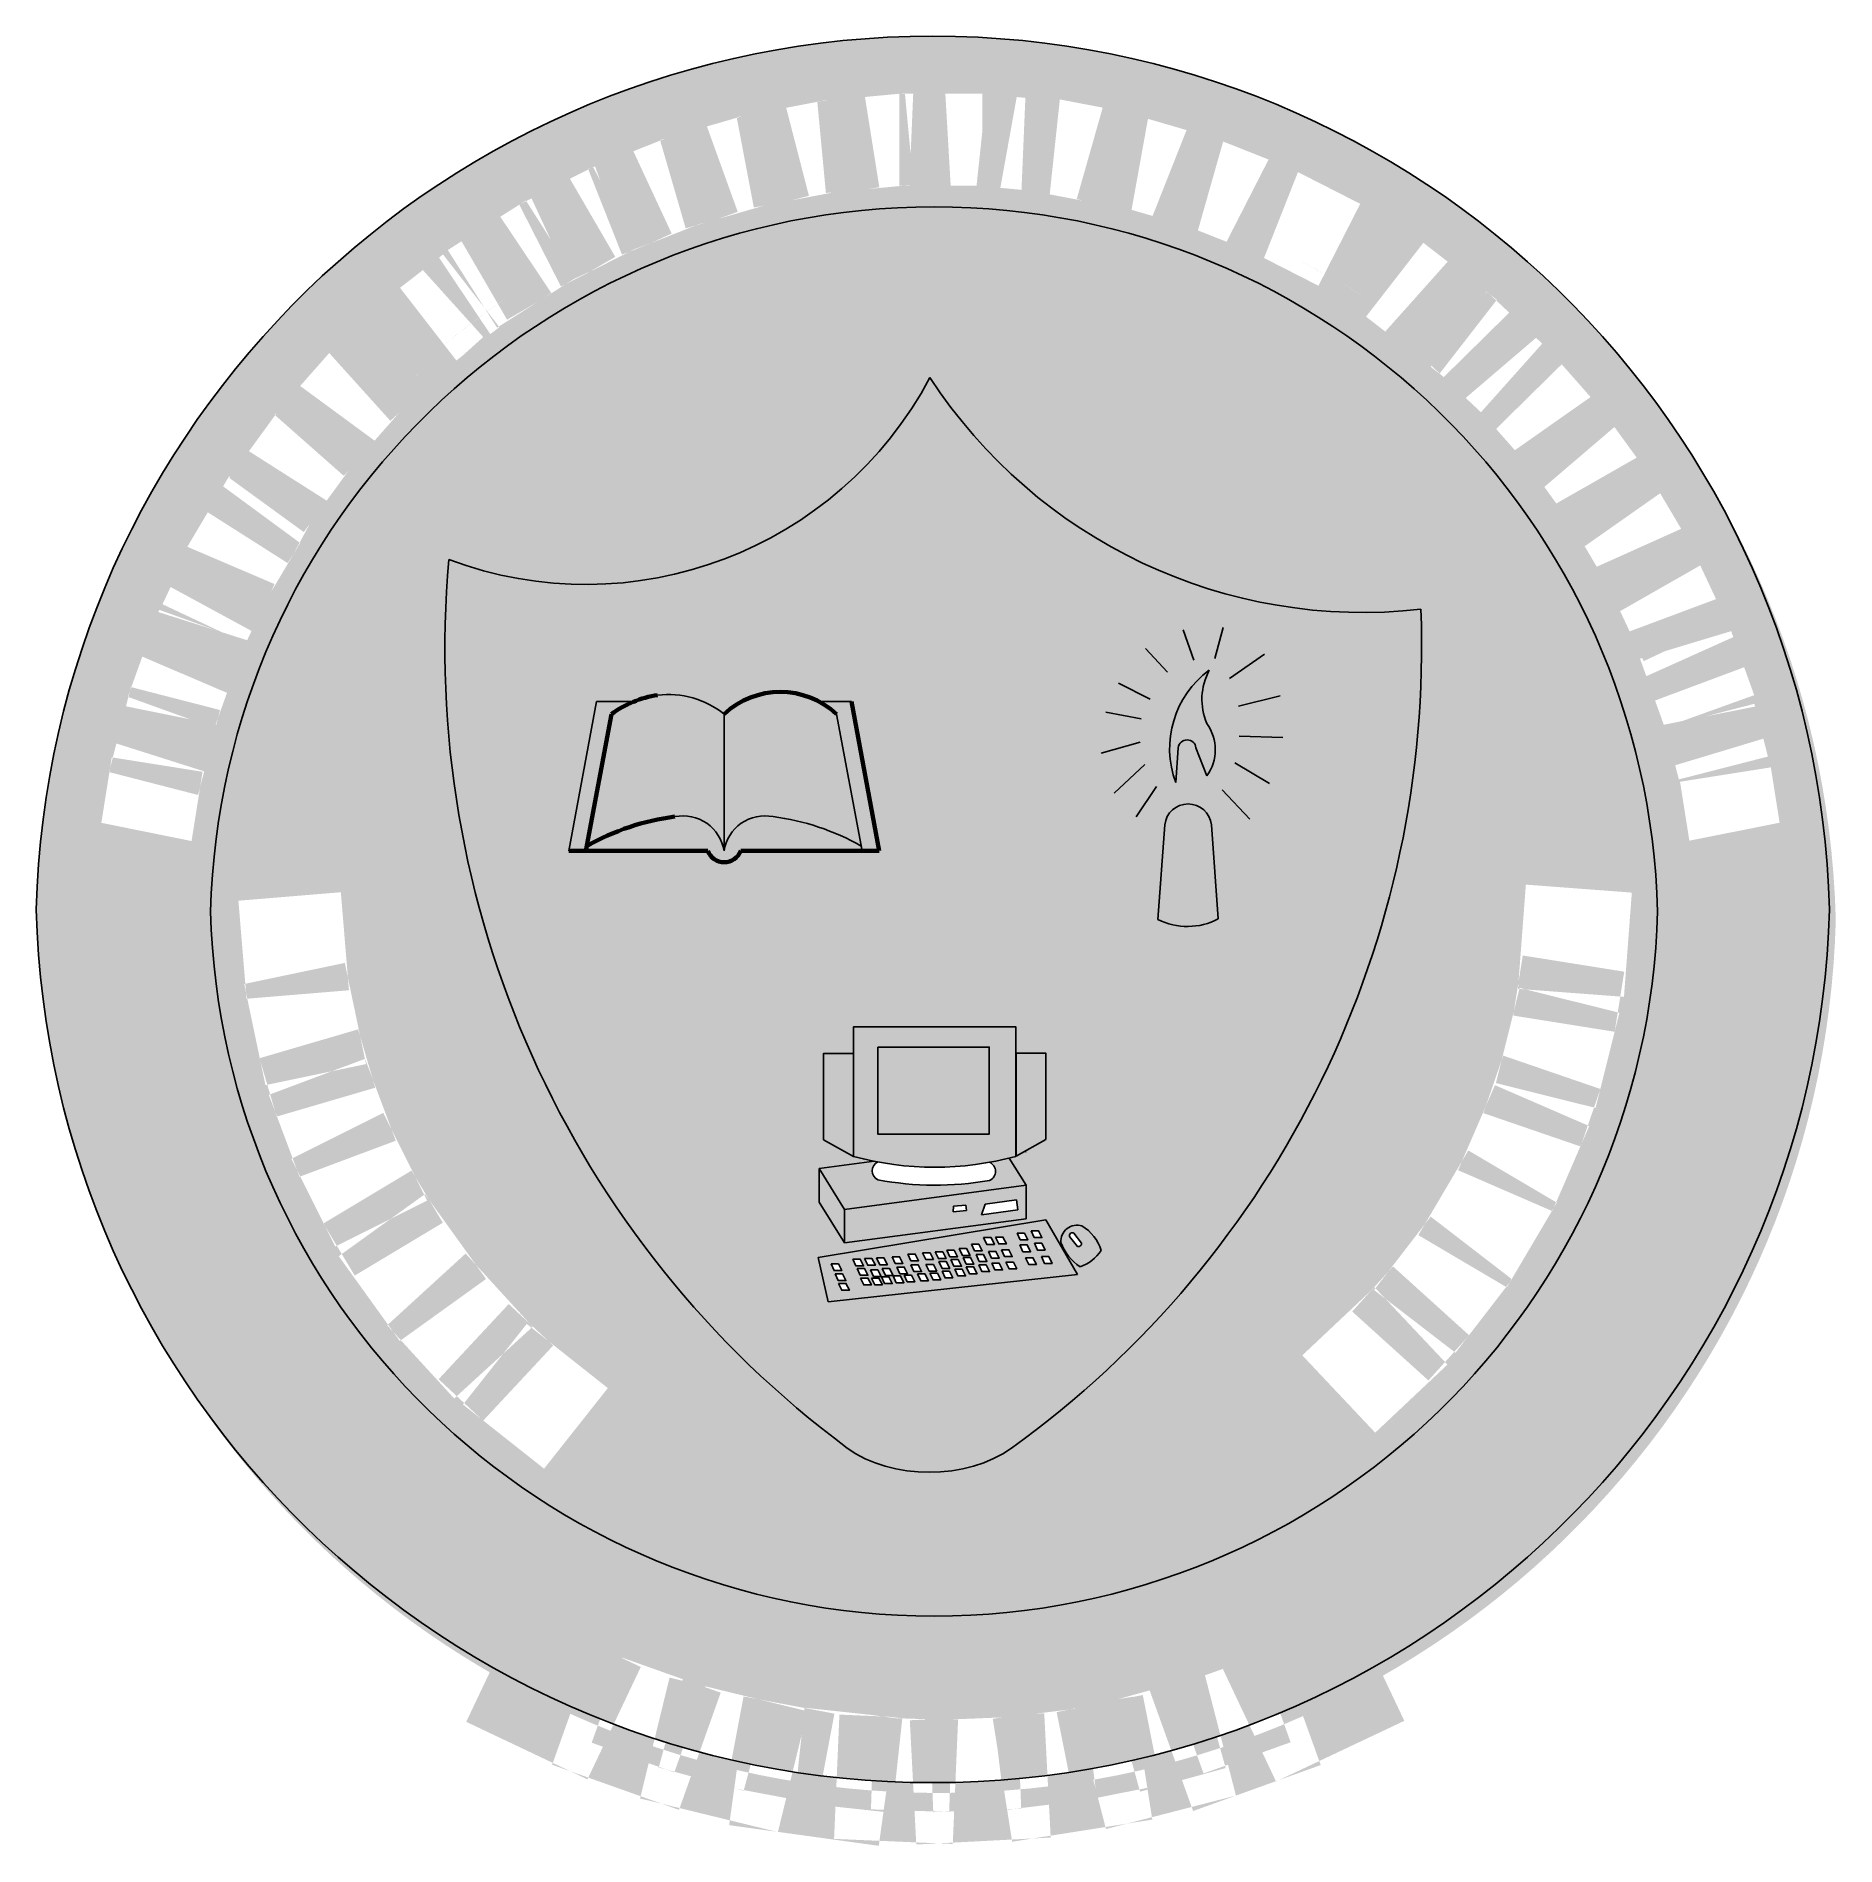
# Model space of a CAD drawing. Header units: inches. Extents: x 33.7 to 46.2, y 11.1 to 23.6.
import ezdxf

# ---------------------------------------------------------------- set-up
doc = ezdxf.new("R2010")
doc.units = ezdxf.units.IN
doc.header["$MEASUREMENT"] = 0

msp = doc.modelspace()

# ---------------------------------------------------------------- hatches: boundary and pattern name
at = {"true_color": 0x292985}
h = msp.add_hatch(color=177, dxfattribs=at)
h.dxf.hatch_style = 1
h.paths.add_polyline_path([(46.15725450526504, 17.55053064219204, 0.974026324710942), (33.72442173713527, 17.55053064219193, 0.9740263247109319)])
h.paths.add_polyline_path([(34.9336608427698, 17.53671193208275, -0.9740263247109279), (44.96611120495724, 17.53671193208272, -0.9740263247109279)], flags=16)
h.paths.add_polyline_path([(37.41657303946723, 17.95660714640364), (37.60968561802222, 18.99163897421743), (37.86890066257433, 18.99163897421743, -0.05759860466174979), (38.03235233534141, 19.03652450542887, -0.2004975764440245), (38.49319056800832, 18.90542635997596, -0.3195096273720845), (39.15257195651603, 18.99163897421743), (39.37669551799441, 18.99163897421743), (39.56980809654942, 17.95660714640363), (38.60910353647134, 17.95660714640363, -0.6909644144537676), (38.38011717342486, 17.95660714640363)], flags=0)
h.paths.add_polyline_path([(39.15240950665108, 15.75355110743592), (39.53369754437414, 15.80435523118534, -0.01709724594716374), (39.3901154474342, 15.8379711758885), (39.18398138451862, 15.95270324909701), (39.18398138451862, 16.55159696432104), (39.39011544743418, 16.55159696432104), (39.39011544743418, 16.73552113045866), (40.51649086484819, 16.73552113045866), (40.51649086484819, 15.8379711758885, -0.005557587475349713), (40.47007085892039, 15.82596691177783), (40.58712390794123, 15.63789087208864), (40.58736328155215, 15.40604337691958), (39.32898570089032, 15.2383728391466), (39.15264888026199, 15.52170361226686)], flags=0)
h.paths.add_polyline_path([(39.14700283220721, 15.13613875417603), (40.72528992494873, 15.39816673264031), (40.85455761704102, 15.18666372417956, -0.0437474561041735), (40.82875815712534, 15.24198082524517, -0.5223139564164846), (40.97474649619084, 15.35600973083975, -0.1910135895695712), (41.10769050881276, 15.18580485611815, -0.1680571449280059), (40.96170216974729, 15.07177595052353, -0.113836513802227), (40.85455761704102, 15.18666372417956), (40.94486710958007, 15.01806041480727), (39.21585527355921, 14.82953124262106)], flags=0)
h.paths.add_polyline_path([(39.23519319093197, 15.09328166012019), (39.28629127441998, 15.09328166012019), (39.3099285976767, 15.04664771142196), (39.25679452748767, 15.04664771142196)], flags=0)
h.paths.add_polyline_path([(39.2635067113914, 15.02315268124048), (39.31460479487941, 15.02315268124048), (39.33824211813614, 14.97651873254225), (39.28510804794711, 14.97651873254225)], flags=0)
h.paths.add_polyline_path([(39.28779832733042, 14.9570921529), (39.33889641081844, 14.9570921529), (39.36253373407516, 14.91045820420178), (39.30939966388613, 14.91045820420178)], flags=0)
h.paths.add_polyline_path([(39.38621452279463, 15.12501491481783), (39.43731260628265, 15.12501491481783), (39.46094992953937, 15.07838096611961), (39.40781585935034, 15.07838096611961)], flags=0)
h.paths.add_polyline_path([(39.41646172589037, 15.06008850213144), (39.46755980937839, 15.06008850213144), (39.49119713263511, 15.01345455343322), (39.43806306244608, 15.01345455343322)], flags=0)
h.paths.add_polyline_path([(39.44016731676116, 14.99407977866094), (39.49126540024918, 14.99407977866094), (39.5149027235059, 14.94744582996272), (39.46176865331687, 14.94744582996272)], flags=0)
h.paths.add_polyline_path([(39.46765705946348, 15.12952499709445), (39.51875514295149, 15.12952499709445), (39.54239246620821, 15.08289104839623), (39.48925839601918, 15.08289104839623)], flags=0)
h.paths.add_polyline_path([(39.55943989799875, 15.99246747412085), (39.55943989799875, 16.59573874963828), (40.33244261855376, 16.59573874963828), (40.33244261855376, 15.99246747412085)], flags=0)
h.paths.add_polyline_path([(39.76618012708641, 15.02422709895663), (39.73760131804961, 15.02422709895663), (39.74164761298779, 15.01549177324758), (39.77060779669839, 15.01549177324758)], flags=0)
h.paths.add_polyline_path([(39.55099855746015, 15.13391808829942), (39.60209664094816, 15.13391808829942), (39.62573396420488, 15.08728413960119), (39.57259989401585, 15.08728413960119)], flags=0)
h.paths.add_polyline_path([(39.65891214894906, 15.14222340299576), (39.71001023243707, 15.14222340299576), (39.73364755569379, 15.09558945429753), (39.68051348550476, 15.09558945429753)], flags=0)
h.paths.add_polyline_path([(39.76765811024771, 15.16090732636764), (39.81875619373572, 15.16090732636764), (39.84239351699244, 15.11427337766942), (39.78925944680341, 15.11427337766942)], flags=0)
h.paths.add_polyline_path([(39.78867874352522, 15.0858081385619), (39.83977682701324, 15.0858081385619), (39.87164990394741, 15.02292591545822), (39.88667707587243, 15.02292591545822), (39.91031439912915, 14.97629196675999), (39.85718032894012, 14.97629196675999), (39.82805262042409, 15.03917418986367), (39.81028008008093, 15.03917418986367)], flags=0)
h.paths.add_polyline_path([(39.87047237735786, 15.17021996859997), (39.92157046084587, 15.17021996859997), (39.94520778410259, 15.12358601990174), (39.89207371391356, 15.12358601990174)], flags=0)
h.paths.add_polyline_path([(39.89339220736188, 15.0895448754458), (39.9444902908499, 15.0895448754458), (39.97543129484366, 15.02850153406382), (39.9722383836275, 15.02850153406382), (39.99587570688422, 14.98186758536559), (39.94274163669519, 14.98186758536559), (39.91446571757433, 15.04291092674758), (39.91499354391759, 15.04291092674758)], flags=0)
h.paths.add_polyline_path([(39.95832764546242, 15.17662766708645), (40.00942572895043, 15.17662766708645), (40.03306305220715, 15.12999371838823), (39.97992898201812, 15.12999371838823)], flags=0)
h.paths.add_polyline_path([(39.98314655449359, 15.10822875102722), (40.0342446379816, 15.10822875102722), (40.05788196123832, 15.061594802329), (40.00474789104929, 15.061594802329)], flags=0)
h.paths.add_polyline_path([(40.00484160505189, 15.04151129488005), (40.05593968853991, 15.04151129488005), (40.07957701179663, 14.99487734618183), (40.0264429416076, 14.99487734618183)], flags=0)
h.paths.add_polyline_path([(40.03751965284228, 15.18872830978345), (40.08861773633029, 15.18872830978345), (40.11225505958701, 15.14209436108523), (40.05912098939798, 15.14209436108523)], flags=0)
h.paths.add_polyline_path([(40.08207181439303, 15.45452619764763), (40.08502194672594, 15.49396296123202), (40.17088182262422, 15.50035587157277), (40.17364053536121, 15.46330502608727)], flags=0)
h.paths.add_polyline_path([(40.06542146097216, 15.12317584193426), (40.11651954446017, 15.12317584193426), (40.1401568677169, 15.07654189323604), (40.08702279752787, 15.07654189323604)], flags=0)
h.paths.add_polyline_path([(40.09344591182573, 15.05610354154406), (40.14454399531374, 15.05610354154406), (40.16818131857046, 15.00946959284584), (40.11504724838143, 15.00946959284584)], flags=0)
h.paths.add_polyline_path([(40.12400843148261, 15.19838662048849), (40.17510651497062, 15.19838662048849), (40.20565236053938, 15.13812288505084), (40.20253411241565, 15.13812288505084), (40.22617143567237, 15.09148893635261), (40.17303736548334, 15.09148893635261), (40.14512256805289, 15.15175267179027), (40.14560976803831, 15.15175267179027)], flags=0)
h.paths.add_polyline_path([(40.17268499894594, 15.07118458913976), (40.22378308243395, 15.07118458913976), (40.24742040569068, 15.02455064044153), (40.19428633550164, 15.02455064044153)], flags=0)
h.paths.add_polyline_path([(40.20846936800588, 15.23002926445419), (40.25956745149389, 15.23002926445419), (40.28320477475062, 15.18339531575597), (40.23007070456158, 15.18339531575597)], flags=0)
h.paths.add_polyline_path([(40.24119049375869, 15.15680676063225), (40.29228857724671, 15.15680676063225), (40.31592590050343, 15.11017281193403), (40.2627918303144, 15.11017281193403)], flags=0)
h.paths.add_polyline_path([(40.27752458523779, 15.43216921867178), (40.30283033142566, 15.50640427955563), (40.52015953519955, 15.53600804974798), (40.5296263567596, 15.46650957781181)], flags=0)
h.paths.add_polyline_path([(40.25947049764996, 15.08626563673544), (40.31056858113797, 15.08626563673544), (40.33420590439469, 15.03963168803722), (40.28107183420566, 15.03963168803722)], flags=0)
h.paths.add_polyline_path([(40.29325162375717, 15.27460501332153), (40.34434970724519, 15.27460501332153), (40.36798703050191, 15.2279710646233), (40.31485296031288, 15.2279710646233)], flags=0)
h.paths.add_polyline_path([(40.32720506171415, 15.17922737309758), (40.37830314520217, 15.17922737309758), (40.40194046845889, 15.13259342439936), (40.34880639826986, 15.13259342439936)], flags=0)
h.paths.add_polyline_path([(40.35002943754456, 15.09757639853698), (40.40112752103258, 15.09757639853698), (40.4247648442893, 15.05094244983876), (40.37163077410027, 15.05094244983876)], flags=0)
h.paths.add_polyline_path([(40.3761823510191, 15.27823379153271), (40.42728043450711, 15.27823379153271), (40.45091775776383, 15.23159984283448), (40.3977836875748, 15.23159984283448)], flags=0)
h.paths.add_polyline_path([(40.41695952654521, 15.19043767933025), (40.46805761003323, 15.19043767933025), (40.49169493328995, 15.14380373063202), (40.43856086310092, 15.14380373063202)], flags=0)
h.paths.add_polyline_path([(40.44813478902299, 15.1051169701253), (40.499232872511, 15.1051169701253), (40.52287019576772, 15.05848302142707), (40.46973612557869, 15.05848302142707)], flags=0)
h.paths.add_polyline_path([(40.52541276955812, 15.30627757412172), (40.57651085304613, 15.30627757412172), (40.60014817630285, 15.2596436254235), (40.54701410611382, 15.2596436254235)], flags=0)
h.paths.add_polyline_path([(40.54411154773996, 15.22406864581871), (40.59520963122797, 15.22406864581871), (40.6188469544847, 15.17743469712048), (40.56571288429566, 15.17743469712048)], flags=0)
h.paths.add_polyline_path([(40.58397314001525, 15.13527906531668), (40.63507122350326, 15.13527906531668), (40.65870854675998, 15.08864511661845), (40.60557447657095, 15.08864511661845)], flags=0)
h.paths.add_polyline_path([(40.6226466750423, 15.32122466502877), (40.67374475853032, 15.32122466502877), (40.69738208178704, 15.27459071633054), (40.64424801159801, 15.27459071633054)], flags=0)
h.paths.add_polyline_path([(40.64508523240039, 15.23527895205137), (40.6961833158884, 15.23527895205137), (40.71982063914513, 15.18864500335314), (40.6666865689561, 15.18864500335314)], flags=0)
h.paths.add_polyline_path([(40.69339846196742, 15.14281958911453), (40.74449654545543, 15.14281958911453), (40.76813386871216, 15.0961856404163), (40.71499979852312, 15.0961856404163)], flags=0)
h.paths.add_polyline_path([(40.91952694888998, 15.30640673989), (40.97215913478595, 15.23571216502561, -0.5364420605650265), (40.94302631063443, 15.21402274657505), (40.90054281080162, 15.26771250718154, -1.02986881729763)], flags=0)
h.paths.add_polyline_path([(41.50095992711297, 17.48040022632637), (41.54833488273469, 18.12491513504433, -0.9288470357930857), (41.87238836469234, 18.13792666426413), (41.92040548559184, 17.4846753865102, -0.2396041596114236)], flags=0)
h.paths.add_polyline_path([(41.76567476779053, 18.67086532895943), (41.76549002174032, 18.6713385603713), (41.76567476779053, 18.6713385603713)], flags=16)
edge = h.paths.add_edge_path(flags=16)
edge.add_line((34.82101427505358, 18.02070368746348), (34.98466549292238, 18.82995320104871))
edge.add_line((34.98466549292238, 18.82995320104871), (34.13927847136707, 19.00091235928791))
edge.add_line((34.13927847136707, 19.00091235928791), (33.97562725349827, 18.19166284570269))
edge.add_line((33.97562725349827, 18.19166284570269), (34.82101427505358, 18.02070368746348))
edge.add_line((34.8970206418695, 18.50546936133151), (35.18623181107188, 19.41733828288926))
edge.add_line((35.18623181107188, 19.41733828288926), (34.36409168868341, 19.67809078845549))
edge.add_line((34.36409168868341, 19.67809078845549), (34.07488051948103, 18.76622186689774))
edge.add_line((34.07488051948103, 18.76622186689774), (34.8970206418695, 18.50546936133151))
edge.add_line((35.05319481658603, 19.04975322194037), (35.37673450355499, 19.80679227030393))
edge.add_line((35.37673450355499, 19.80679227030393), (34.58362880210122, 20.14574594902939))
edge.add_line((34.58362880210122, 20.14574594902939), (34.26008911513225, 19.38870690066583))
edge.add_line((34.26008911513225, 19.38870690066583), (35.05319481658603, 19.04975322194037))
edge.add_line((35.21798028801788, 19.4811333514874), (35.63207339690936, 20.2435340095167))
edge.add_line((35.63207339690936, 20.2435340095167), (34.87415339374189, 20.65519347897978))
edge.add_line((34.87415339374189, 20.65519347897978), (34.46006028485041, 19.89279282095048))
edge.add_line((34.46006028485041, 19.89279282095048), (35.21798028801788, 19.4811333514874))
edge.add_line((35.4676721832035, 19.95210409469706), (35.74168277429648, 20.38304198477546))
edge.add_line((35.74168277429648, 20.38304198477546), (35.01385449450969, 20.84582945775048))
edge.add_line((35.01385449450969, 20.84582945775048), (34.73984390341671, 20.41489156767208))
edge.add_line((34.73984390341671, 20.41489156767208), (35.4676721832035, 19.95210409469706))
edge.add_line((35.55315718431196, 20.09250305408415), (36.07286340425618, 20.7994288671385))
edge.add_line((36.07286340425618, 20.7994288671385), (35.35424503193361, 21.32773103260706))
edge.add_line((35.35424503193361, 21.32773103260706), (34.83453881198939, 20.62080521955271))
edge.add_line((34.83453881198939, 20.62080521955271), (35.55315718431196, 20.09250305408415))
edge.add_line((35.86027161889317, 20.56060930641446), (36.41529959299469, 21.17184612166092))
edge.add_line((36.41529959299469, 21.17184612166092), (35.77676764205552, 21.75165919294322))
edge.add_line((35.77676764205552, 21.75165919294322), (35.22173966795399, 21.14042237769677))
edge.add_line((35.22173966795399, 21.14042237769677), (35.86027161889317, 20.56060930641446))
edge.add_line((36.17969015085487, 20.93854869241397), (36.8240599252747, 21.51950950004996))
edge.add_line((36.8240599252747, 21.51950950004996), (36.24651344426584, 22.16009229116623))
edge.add_line((36.24651344426584, 22.16009229116623), (35.60214366984603, 21.57913148353023))
edge.add_line((35.60214366984603, 21.57913148353023), (36.17969015085487, 20.93854869241397))
edge.add_line((36.54121337138106, 21.45482855891583), (36.7149549978384, 21.59490377039745))
edge.add_line((36.7149549978384, 21.59490377039745), (36.71458573102431, 21.59536178874488))
edge.add_line((36.71458573102431, 21.59536178874488), (36.54084410456696, 21.45528657726326))
edge.add_line((36.54084410456696, 21.45528657726326), (36.54121337138106, 21.45482855891583))
edge.add_line((36.6222214951439, 21.52164515014268), (36.79870742983741, 21.658246513573))
edge.add_line((36.79870742983741, 21.658246513573), (36.79834732079497, 21.65871176647641))
edge.add_line((36.79834732079497, 21.65871176647641), (36.62186138610146, 21.52211040304609))
edge.add_line((36.62186138610146, 21.52211040304609), (36.6222214951439, 21.52164515014268))
edge.add_line((36.70453903537926, 21.58684174168206), (36.88369983212886, 21.71991550522586))
edge.add_line((36.88369983212886, 21.71991550522586), (36.88334902255889, 21.72038780961097))
edge.add_line((36.88334902255889, 21.72038780961097), (36.70418822580928, 21.58731404606717))
edge.add_line((36.70418822580928, 21.58731404606717), (36.70453903537926, 21.58684174168206))
edge.add_line((36.78813360061788, 21.65039267905764), (36.969898760701, 21.77988647896955))
edge.add_line((36.969898760701, 21.77988647896955), (36.96955738864499, 21.78036564898735))
edge.add_line((36.96955738864499, 21.78036564898735), (36.78779222856188, 21.65087184907544))
edge.add_line((36.78779222856188, 21.65087184907544), (36.78813360061788, 21.65039267905764))
edge.add_line((36.87201682222102, 21.54066202982402), (37.29629741002822, 21.82487190288671))
edge.add_line((37.29629741002822, 21.82487190288671), (36.81628396082326, 22.54145639796203))
edge.add_line((36.81628396082326, 22.54145639796203), (36.39200337301605, 22.25724652489933))
edge.add_line((36.39200337301605, 22.25724652489933), (36.87201682222102, 21.54066202982402))
edge.add_line((36.98909546477086, 21.63981058481207), (37.73938096960394, 22.07547046066969))
edge.add_line((37.73938096960394, 22.07547046066969), (37.30628148180516, 22.82134651181253))
edge.add_line((37.30628148180516, 22.82134651181253), (36.55599597697207, 22.38568663595491))
edge.add_line((36.55599597697207, 22.38568663595491), (36.98909546477086, 21.63981058481207))
edge.add_line((37.42468086185841, 21.90902892868299), (38.13020515601425, 22.23733818924798))
edge.add_line((38.13020515601425, 22.23733818924798), (37.76631802699085, 23.01931798907091))
edge.add_line((37.76631802699085, 23.01931798907091), (37.06079373283502, 22.69100872850592))
edge.add_line((37.06079373283502, 22.69100872850592), (37.42468086185841, 21.90902892868299))
edge.add_line((37.81409567520326, 22.10811285041132), (38.58844927896589, 22.38768850409202))
edge.add_line((38.58844927896589, 22.38768850409202), (38.29555415631517, 23.19893365639027))
edge.add_line((38.29555415631517, 23.19893365639027), (37.52120055255252, 22.91935800270957))
edge.add_line((37.52120055255252, 22.91935800270957), (37.81409567520326, 22.10811285041132))
edge.add_line((38.24199337849987, 22.28174068019822), (39.08201727505536, 22.49873772951143))
edge.add_line((39.08201727505536, 22.49873772951143), (38.86629552485658, 23.33382477676529))
edge.add_line((38.86629552485658, 23.33382477676529), (38.02627162830108, 23.11682772745209))
edge.add_line((38.02627162830108, 23.11682772745209), (38.24199337849987, 22.28174068019822))
edge.add_line((38.71313890566783, 22.42195776005448), (39.56998106186379, 22.55815388907568))
edge.add_line((39.56998106186379, 22.55815388907568), (39.43458536217228, 23.40996035448026))
edge.add_line((39.43458536217228, 23.40996035448026), (38.57774320597631, 23.27376422545906))
edge.add_line((38.57774320597631, 23.27376422545906), (38.71313890566783, 22.42195776005448))
edge.add_line((39.24044524129705, 22.52147088644403), (40.06469878623221, 22.56914257625754))
edge.add_line((40.06469878623221, 22.56914257625754), (40.01489828936764, 23.43020364291428))
edge.add_line((40.01489828936764, 23.43020364291428), (39.19064474443248, 23.38253195310077))
edge.add_line((39.19064474443248, 23.38253195310077), (39.24044524129705, 22.52147088644403))
edge.add_line((39.77799605517207, 22.56571485045691), (40.55547758663323, 22.5329433925454))
edge.add_line((40.55547758663323, 22.5329433925454), (40.59180038700995, 23.39467821496631))
edge.add_line((40.59180038700995, 23.39467821496631), (39.8143188555488, 23.42744967287782))
edge.add_line((39.8143188555488, 23.42744967287782), (39.77799605517207, 22.56571485045691))
edge.add_line((40.24231260580894, 22.55192420332967), (40.75010547695451, 22.49774238765242))
edge.add_line((40.75010547695451, 22.49774238765242), (40.84161531771817, 23.35537412624621))
edge.add_line((40.84161531771817, 23.35537412624621), (40.33382244657259, 23.40955594192346))
edge.add_line((40.33382244657259, 23.40955594192346), (40.24231260580894, 22.55192420332967))
edge.add_line((40.40654237003983, 22.53949311538577), (41.31423849202737, 22.37593552252986))
edge.add_line((41.31423849202737, 22.37593552252986), (41.47250993686837, 23.25429509113826))
edge.add_line((41.47250993686837, 23.25429509113826), (40.56481381488084, 23.41785268399416))
edge.add_line((40.56481381488084, 23.41785268399416), (40.40654237003983, 22.53949311538577))
edge.add_line((40.93886371127416, 22.47661683235015), (41.77347969908133, 22.23966954054969))
edge.add_line((41.77347969908133, 22.23966954054969), (42.00903444350683, 23.06938046152075))
edge.add_line((42.00903444350683, 23.06938046152075), (41.17441845569966, 23.30632775332121))
edge.add_line((41.17441845569966, 23.30632775332121), (40.93886371127416, 22.47661683235015))
edge.add_line((41.45909622423765, 22.34503808644402), (42.22690313259918, 22.04149394168059))
edge.add_line((42.22690313259918, 22.04149394168059), (42.54400221779385, 22.84358771435851))
edge.add_line((42.54400221779385, 22.84358771435851), (41.77619530943231, 23.14713185912194))
edge.add_line((41.77619530943231, 23.14713185912194), (41.45909622423765, 22.34503808644402))
edge.add_line((41.96573244528644, 22.15710846408341), (42.6195783129848, 21.8230454072525))
edge.add_line((42.6195783129848, 21.8230454072525), (43.01199533326854, 22.59110473581484))
edge.add_line((43.01199533326854, 22.59110473581484), (42.35814946557019, 22.92516779264574))
edge.add_line((42.35814946557019, 22.92516779264574), (41.96573244528644, 22.15710846408341))
edge.add_line((42.49910873302505, 22.04410044004946), (42.69239325153381, 21.93252843397039))
edge.add_line((42.69239325153381, 21.93252843397039), (42.69268737808762, 21.93303797136541))
edge.add_line((42.69268737808762, 21.93303797136541), (42.49940285957886, 22.04460997744448))
edge.add_line((42.49940285957886, 22.04460997744448), (42.49910873302505, 22.04410044004946))
edge.add_line((42.59063328499317, 21.99262200411959), (42.78166666528873, 21.8772380136854))
edge.add_line((42.78166666528873, 21.8772380136854), (42.78197084101044, 21.87774161662115))
edge.add_line((42.78197084101044, 21.87774161662115), (42.59093746071488, 21.99312560705534))
edge.add_line((42.59093746071488, 21.99312560705534), (42.59063328499317, 21.99262200411959))
edge.add_line((42.68111871840423, 21.93933824187287), (42.86982578997203, 21.82018767000698))
edge.add_line((42.86982578997203, 21.82018767000698), (42.87013989517028, 21.82068514031867))
edge.add_line((42.87013989517028, 21.82068514031867), (42.68143282360247, 21.93983571218456))
edge.add_line((42.68143282360247, 21.93983571218456), (42.68111871840423, 21.93933824187287))
edge.add_line((42.77052942777095, 21.88427012015721), (42.95683593548526, 21.76139985191072))
edge.add_line((42.95683593548526, 21.76139985191072), (42.95715984656148, 21.76189099384669))
edge.add_line((42.95715984656148, 21.76189099384669), (42.77085333884717, 21.88476126209319))
edge.add_line((42.77085333884717, 21.88476126209319), (42.77052942777095, 21.88427012015721))
edge.add_line((42.66065110312926, 21.78993043119048), (43.36132251737591, 21.27000851874115))
edge.add_line((43.36132251737591, 21.27000851874115), (43.88404913333137, 21.97445968437956))
edge.add_line((43.88404913333137, 21.97445968437956), (43.18337771908472, 22.49438159682888))
edge.add_line((43.18337771908472, 22.49438159682888), (42.66065110312926, 21.78993043119048))
edge.add_line((43.05664434667124, 21.53392490429118), (43.70369463221372, 20.95595103448883))
edge.add_line((43.70369463221372, 20.95595103448883), (44.2782717297252, 21.59919858327178))
edge.add_line((44.2782717297252, 21.59919858327178), (43.63122144418272, 22.17717245307414))
edge.add_line((43.63122144418272, 22.17717245307414), (43.05664434667124, 21.53392490429118))
edge.add_line((43.44010907656774, 21.19914515751041), (43.79838079285876, 20.83523493995361))
edge.add_line((43.79838079285876, 20.83523493995361), (44.41300334923927, 21.44033440548659))
edge.add_line((44.41300334923927, 21.44033440548659), (44.05473163294825, 21.80424462304339))
edge.add_line((44.05473163294825, 21.80424462304339), (43.44010907656774, 21.19914515751041))
edge.add_line((43.59637413138731, 21.06350428136525), (44.13133518338277, 20.43772259208449))
edge.add_line((44.13133518338277, 20.43772259208449), (44.78693019754589, 20.99817011630461))
edge.add_line((44.78693019754589, 20.99817011630461), (44.25196914555042, 21.62395180558536))
edge.add_line((44.25196914555042, 21.62395180558536), (43.59637413138731, 21.06350428136525))
edge.add_line((43.92753391848482, 20.70046280065284), (44.40061313838775, 20.02668086153069))
edge.add_line((44.40061313838775, 20.02668086153069), (45.10649521753479, 20.52229839586443))
edge.add_line((45.10649521753479, 20.52229839586443), (44.63341599763186, 21.19608033498659))
edge.add_line((44.63341599763186, 21.19608033498659), (43.92753391848482, 20.70046280065284))
edge.add_line((44.20741786751152, 20.33316449839668), (44.63735616786345, 19.57958575394763))
edge.add_line((44.63735616786345, 19.57958575394763), (45.38650610413988, 20.00699729213655))
edge.add_line((45.38650610413988, 20.00699729213655), (44.95656780378795, 20.7605760365856))
edge.add_line((44.95656780378795, 20.7605760365856), (44.20741786751152, 20.33316449839668))
edge.add_line((44.46221382592157, 19.88974746464577), (44.80377698829447, 19.1299038906357))
edge.add_line((44.80377698829447, 19.1299038906357), (45.61728183165553, 19.49558874526657))
edge.add_line((45.61728183165553, 19.49558874526657), (45.27571866928264, 20.25543231927664))
edge.add_line((45.27571866928264, 20.25543231927664), (44.46221382592157, 19.88974746464577))
edge.add_line((44.6842552485986, 19.44559975744491), (44.86294138638557, 18.96720605629582))
edge.add_line((44.86294138638557, 18.96720605629582), (45.67091968809591, 19.2689962383185))
edge.add_line((45.67091968809591, 19.2689962383185), (45.49223355030894, 19.74738993946759))
edge.add_line((45.49223355030894, 19.74738993946759), (44.6842552485986, 19.44559975744491))
edge.add_line((44.76672362449517, 19.26582741971363), (44.99169831946882, 18.52088588721706))
edge.add_line((44.99169831946882, 18.52088588721706), (45.8173668829567, 18.77024040044642))
edge.add_line((45.8173668829567, 18.77024040044642), (45.59239218798306, 19.51518193294299))
edge.add_line((45.59239218798306, 19.51518193294299), (44.76672362449517, 19.26582741971363))
edge.add_line((44.91968776942628, 18.81355151796641), (45.08039481241489, 18.00611155355728))
edge.add_line((45.08039481241489, 18.00611155355728), (45.92630261695786, 18.17447495876546))
edge.add_line((45.92630261695786, 18.17447495876546), (45.76559557396924, 18.98191492317459))
edge.add_line((45.76559557396924, 18.98191492317459), (44.91968776942628, 18.81355151796641))
edge = h.paths.add_edge_path(flags=16)
edge.add_line((37.87952032696872, 20.95894457370392), (38.49347583543256, 21.25150765937738))
edge.add_line((38.49347583543256, 21.25150765937738), (38.18697453700667, 21.89471307296098))
edge.add_line((38.18697453700667, 21.89471307296098), (37.57301902854283, 21.60214998728751))
edge.add_line((37.57301902854283, 21.60214998728751), (37.87952032696872, 20.95894457370392))
edge.add_line((38.27042764381712, 21.16119670765423), (38.94771555316577, 21.39562661652293))
edge.add_line((38.94771555316577, 21.39562661652293), (38.71466339692606, 22.06893408155805))
edge.add_line((38.71466339692606, 22.06893408155805), (38.03737548757741, 21.83450417268935))
edge.add_line((38.03737548757741, 21.83450417268935), (38.27042764381712, 21.16119670765423))
edge.add_line((38.76804029457453, 21.34461874267302), (39.43532255873757, 21.48574633892596))
edge.add_line((39.43532255873757, 21.48574633892596), (39.28789282754506, 22.18282648091863))
edge.add_line((39.28789282754506, 22.18282648091863), (38.62061056338202, 22.04169888466568))
edge.add_line((38.62061056338202, 22.04169888466568), (38.76804029457453, 21.34461874267302))
edge.add_line((39.23708546516323, 21.45574542348122), (39.91434522462673, 21.51782395184082))
edge.add_line((39.91434522462673, 21.51782395184082), (39.84930916752203, 22.22734954072136))
edge.add_line((39.84930916752203, 22.22734954072136), (39.17204940805852, 22.16527101236176))
edge.add_line((39.17204940805852, 22.16527101236176), (39.23708546516323, 21.45574542348122))
edge.add_line((39.66682168639373, 21.49642718177603), (40.35494421966037, 21.48615622496532))
edge.add_line((40.35494421966037, 21.48615622496532), (40.36594052652833, 22.2228749823327))
edge.add_line((40.36594052652833, 22.2228749823327), (39.67781799326169, 22.23314593914341))
edge.add_line((39.67781799326169, 22.23314593914341), (39.66682168639373, 21.49642718177603))
edge.add_line((40.10752183151146, 21.50629254320305), (40.52768328395928, 21.46844973432751))
edge.add_line((40.52768328395928, 21.46844973432751), (40.59159752106936, 22.1780772565493))
edge.add_line((40.59159752106936, 22.1780772565493), (40.17143606862153, 22.21592006542484))
edge.add_line((40.17143606862153, 22.21592006542484), (40.10752183151146, 21.50629254320305))
edge.add_line((40.27439091198711, 21.50671586365307), (40.98123391015774, 21.38818624600747))
edge.add_line((40.98123391015774, 21.38818624600747), (41.099066925168, 22.0908751035921))
edge.add_line((41.099066925168, 22.0908751035921), (40.39222392699737, 22.2094047212377))
edge.add_line((40.39222392699737, 22.2094047212377), (40.27439091198711, 21.50671586365307))
edge.add_line((40.72931425730307, 21.43463848877821), (41.13883701749847, 21.33335259050702))
edge.add_line((41.13883701749847, 21.33335259050702), (41.30990283185972, 22.02501199885546))
edge.add_line((41.30990283185972, 22.02501199885546), (40.90038007166432, 22.12629789712665))
edge.add_line((40.90038007166432, 22.12629789712665), (40.72931425730307, 21.43463848877821))
edge.add_line((40.8800193919074, 21.40285442160714), (41.56498644851361, 21.17853680483033))
edge.add_line((41.56498644851361, 21.17853680483033), (41.79051414009434, 21.86719889613165))
edge.add_line((41.79051414009434, 21.86719889613165), (41.10554708348813, 22.09151651290846))
edge.add_line((41.10554708348813, 22.09151651290846), (40.8800193919074, 21.40285442160714))
edge.add_line((41.3130298340193, 21.29075104157382), (42.03020658900025, 20.95882859627614))
edge.add_line((42.03020658900025, 20.95882859627614), (42.32946753906569, 21.60543445285798))
edge.add_line((42.32946753906569, 21.60543445285798), (41.61229078408474, 21.93735689815566))
edge.add_line((41.61229078408474, 21.93735689815566), (41.3130298340193, 21.29075104157382))
edge = h.paths.add_edge_path(flags=16)
edge.add_line((39.55643073786119, 13.11217990818703), (38.89349559555904, 13.21889888344298))
edge.add_line((38.89349559555904, 13.21889888344298), (38.76782333029763, 12.43822645986797))
edge.add_line((38.76782333029763, 12.43822645986797), (39.43075847259978, 12.33150748461202))
edge.add_line((39.43075847259978, 12.33150748461202), (39.55643073786119, 13.11217990818703))
edge.add_line((39.97847571826196, 13.1063093986896), (39.30408583835374, 13.15215585013669))
edge.add_line((39.30408583835374, 13.15215585013669), (39.2495437420759, 12.34985520095317))
edge.add_line((39.2495437420759, 12.34985520095317), (39.92393362198412, 12.30400874950608))
edge.add_line((39.92393362198412, 12.30400874950608), (39.97847571826196, 13.1063093986896))
edge.add_line((40.45423505350891, 13.13418132710779), (39.77874188515231, 13.10943083748691))
edge.add_line((39.77874188515231, 13.10943083748691), (39.8081867722748, 12.30581764037711))
edge.add_line((39.8081867722748, 12.30581764037711), (40.4836799406314, 12.33056812999799))
edge.add_line((40.4836799406314, 12.33056812999799), (40.45423505350891, 13.13418132710779))
edge.add_line((40.93615935778668, 13.20232624468219), (40.27270079154903, 13.1061335345599))
edge.add_line((40.27270079154903, 13.1061335345599), (40.3856963949459, 12.32678236620704))
edge.add_line((40.3856963949459, 12.32678236620704), (41.04915496118353, 12.42297507632933))
edge.add_line((41.04915496118353, 12.42297507632933), (40.93615935778668, 13.20232624468219))
edge = h.paths.add_edge_path(flags=0)
edge.add_line((44.05263104276268, 17.72256188142944), (43.99808815220852, 16.99980458493048))
edge.add_line((43.99808815220852, 16.99980458493048), (44.73279986085342, 16.94435955447892))
edge.add_line((44.73279986085342, 16.94435955447892), (44.78734275140758, 17.66711685097788))
edge.add_line((44.78734275140758, 17.66711685097788), (44.05263104276268, 17.72256188142944))
edge.add_line((44.03113048417062, 17.23115747384358), (43.96466126298553, 16.81456466672648))
edge.add_line((43.96466126298553, 16.81456466672648), (44.66826155703353, 16.70230213417193))
edge.add_line((44.66826155703353, 16.70230213417193), (44.73473077821863, 17.11889494128902))
edge.add_line((44.73473077821863, 17.11889494128902), (44.03113048417062, 17.23115747384358))
edge.add_line((44.00950402481527, 17.0064117665456), (43.84487788185337, 16.34653847679571))
edge.add_line((43.84487788185337, 16.34653847679571), (44.53618867945224, 16.17406925889518))
edge.add_line((44.53618867945224, 16.17406925889518), (44.70081482241414, 16.83394254864508))
edge.add_line((44.70081482241414, 16.83394254864508), (44.00950402481527, 17.0064117665456))
edge.add_line((43.8954058510877, 16.53696722284677), (43.75840093171259, 16.13797176375773))
edge.add_line((43.75840093171259, 16.13797176375773), (44.43228035916022, 15.90657866260115))
edge.add_line((44.43228035916022, 15.90657866260115), (44.56928527853533, 16.3055741216902))
edge.add_line((44.56928527853533, 16.3055741216902), (43.8954058510877, 16.53696722284677))
edge.add_line((43.83832710008103, 16.33199735420519), (43.58245951747242, 15.74227536131343))
edge.add_line((43.58245951747242, 15.74227536131343), (44.23608787552129, 15.45868019288785))
edge.add_line((44.23608787552129, 15.45868019288785), (44.49195545812991, 16.04840218577961))
edge.add_line((44.49195545812991, 16.04840218577961), (43.83832710008103, 16.33199735420519))
edge.add_line((43.65368499669064, 15.87940642215604), (43.30710028804796, 15.29198693131005))
edge.add_line((43.30710028804796, 15.29198693131005), (43.92075133810512, 14.92992528080873))
edge.add_line((43.92075133810512, 14.92992528080873), (44.26733604674781, 15.51734477165472))
edge.add_line((44.26733604674781, 15.51734477165472), (43.65368499669064, 15.87940642215604))
edge.add_line((43.39269180180952, 15.42064185546644), (43.00022509241063, 14.91151502377928))
edge.add_line((43.00022509241063, 14.91151502377928), (43.56452443862035, 14.4765178998034))
edge.add_line((43.56452443862035, 14.4765178998034), (43.95699114801923, 14.98564473149057))
edge.add_line((43.95699114801923, 14.98564473149057), (43.39269180180952, 15.42064185546644))
edge.add_line((43.13140998045947, 15.07529734054808), (42.84841256643813, 14.76243924497776))
edge.add_line((42.84841256643813, 14.76243924497776), (43.37681114720552, 14.28447356645783))
edge.add_line((43.37681114720552, 14.28447356645783), (43.65980856122685, 14.59733166202815))
edge.add_line((43.65980856122685, 14.59733166202815), (43.13140998045947, 15.07529734054808))
edge.add_line((43.00357248014357, 14.93058644866383), (42.5027677929849, 14.45855596377647))
edge.add_line((42.5027677929849, 14.45855596377647), (43.00813376409314, 13.92238371396535))
edge.add_line((43.00813376409314, 13.92238371396535), (43.5089384512518, 14.39441419885271))
edge.add_line((43.5089384512518, 14.39441419885271), (43.00357248014357, 14.93058644866383))
edge = h.paths.add_edge_path(flags=0)
edge.add_line((35.89288967544206, 16.99005031367872), (35.83651313292582, 17.66975929842486))
edge.add_line((35.83651313292582, 17.66975929842486), (35.12645134791074, 17.61086522859435))
edge.add_line((35.12645134791074, 17.61086522859435), (35.18282789042698, 16.93115624384822))
edge.add_line((35.18282789042698, 16.93115624384822), (35.89288967544206, 16.99005031367872))
edge.add_line((36.01106371162783, 16.47809211347839), (35.86421555859551, 17.17959900173612))
edge.add_line((35.86421555859551, 17.17959900173612), (35.16683145042247, 17.03361388034459))
edge.add_line((35.16683145042247, 17.03361388034459), (35.31367960345479, 16.33210699208685))
edge.add_line((35.31367960345479, 16.33210699208685), (36.01106371162783, 16.47809211347839))
edge.add_line((36.07517453302475, 16.31424833348018), (35.95661247724583, 16.71910727587387))
edge.add_line((35.95661247724583, 16.71910727587387), (35.27282997776525, 16.51886306645925))
edge.add_line((35.27282997776525, 16.51886306645925), (35.39139203354416, 16.11400412406556))
edge.add_line((35.39139203354416, 16.11400412406556), (36.07517453302475, 16.31424833348018))
edge.add_line((36.21750362043968, 15.94686819101462), (36.00474685966056, 16.51487836699633))
edge.add_line((36.00474685966056, 16.51487836699633), (35.33751695742564, 16.26495736435035))
edge.add_line((35.33751695742564, 16.26495736435035), (35.55027371820474, 15.69694718836864))
edge.add_line((35.55027371820474, 15.69694718836864), (36.21750362043968, 15.94686819101462))
edge.add_line((36.43548435430993, 15.53141430541682), (36.13134324839587, 16.13971744790849))
edge.add_line((36.13134324839587, 16.13971744790849), (35.49405948930145, 15.82108653227962))
edge.add_line((35.49405948930145, 15.82108653227962), (35.7982005952155, 15.21278338978795))
edge.add_line((35.7982005952155, 15.21278338978795), (36.43548435430993, 15.53141430541682))
edge.add_line((36.54384573097519, 15.37812253368873), (36.32672326520547, 15.73982069398919))
edge.add_line((36.32672326520547, 15.73982069398919), (35.71583674101139, 15.3731138566408))
edge.add_line((35.71583674101139, 15.3731138566408), (35.93295920678109, 15.01141569634034))
edge.add_line((35.93295920678109, 15.01141569634034), (36.54384573097519, 15.37812253368873))
edge.add_line((36.84352456408298, 14.9880800195935), (36.42030417302425, 15.57649954437541))
edge.add_line((36.42030417302425, 15.57649954437541), (35.82215218404166, 15.14627908426474))
edge.add_line((35.82215218404166, 15.14627908426474), (36.24537257510039, 14.55785955948283))
edge.add_line((36.24537257510039, 14.55785955948283), (36.84352456408298, 14.9880800195935))
edge.add_line((37.16617922329898, 14.65652106867477), (36.70172354201723, 15.1643586740844))
edge.add_line((36.70172354201723, 15.1643586740844), (36.15802169893743, 14.66710245033923))
edge.add_line((36.15802169893743, 14.66710245033923), (36.62247738021919, 14.1592648449296))
edge.add_line((36.62247738021919, 14.1592648449296), (37.16617922329898, 14.65652106867477))
edge.add_line((37.30895380749842, 14.526524580939), (37.00038132478694, 14.8141888769855))
edge.add_line((37.00038132478694, 14.8141888769855), (36.51453356210931, 14.29302843959492))
edge.add_line((36.51453356210931, 14.29302843959492), (36.8231060448208, 14.00536414354841))
edge.add_line((36.8231060448208, 14.00536414354841), (37.30895380749842, 14.526524580939))
edge.add_line((37.68767194885758, 14.2315382346128), (37.12558000019198, 14.67620545351628))
edge.add_line((37.12558000019198, 14.67620545351628), (36.68352610581189, 14.11741693854537))
edge.add_line((36.68352610581189, 14.11741693854537), (37.2456180544775, 13.67274971964189))
edge.add_line((37.2456180544775, 13.67274971964189), (37.68767194885758, 14.2315382346128))
edge = h.paths.add_edge_path()
edge.add_line((37.91625809448911, 12.29776218395748), (37.0756579181698, 12.69663207860548))
edge.add_line((37.0756579181698, 12.69663207860548), (36.70591046924856, 11.91740613318513))
edge.add_line((36.70591046924856, 11.91740613318513), (37.54651064556787, 11.51853623853713))
edge.add_line((37.54651064556787, 11.51853623853713), (37.91625809448911, 12.29776218395748))
edge.add_line((38.47018700115215, 12.11942903221677), (37.59095403125357, 12.43234805642976))
edge.add_line((37.59095403125357, 12.43234805642976), (37.30175972418273, 11.61977627328823))
edge.add_line((37.30175972418273, 11.61977627328823), (38.18099269408131, 11.30685724907524))
edge.add_line((38.18099269408131, 11.30685724907524), (38.47018700115215, 12.11942903221677))
edge.add_line((39.07128022793914, 11.99101618233811), (38.1156755301888, 12.2240942584673))
edge.add_line((38.1156755301888, 12.2240942584673), (37.91129771321452, 11.38615872518993))
edge.add_line((37.91129771321452, 11.38615872518993), (38.86690241096486, 11.15308064906075))
edge.add_line((38.86690241096486, 11.15308064906075), (39.07128022793914, 11.99101618233811))
edge.add_line((39.68813492795447, 11.94125985926217), (38.65088109943351, 12.08437537249719))
edge.add_line((38.65088109943351, 12.08437537249719), (38.5289734439434, 11.2008290711574))
edge.add_line((38.5289734439434, 11.2008290711574), (39.56622727246436, 11.05771355792239))
edge.add_line((39.56622727246436, 11.05771355792239), (39.68813492795447, 11.94125985926217))
edge.add_line((40.11617925932541, 11.93214328668492), (39.29334333560965, 11.96741147824714))
edge.add_line((39.29334333560965, 11.96741147824714), (39.25640898317354, 11.10570265062024))
edge.add_line((39.25640898317354, 11.10570265062024), (40.0792449068893, 11.07043445905802))
edge.add_line((40.0792449068893, 11.07043445905802), (40.11617925932541, 11.93214328668492))
edge.add_line((40.71340297981409, 11.97651692068712), (39.78140724742457, 11.92801036567855))
edge.add_line((39.78140724742457, 11.92801036567855), (39.82623615995035, 11.06667615725435))
edge.add_line((39.82623615995035, 11.06667615725435), (40.75823189233987, 11.11518271226291))
edge.add_line((40.75823189233987, 11.11518271226291), (40.71340297981409, 11.97651692068712))
edge.add_line((41.32824545825728, 12.09122971804507), (40.35665799451597, 11.93785589943406))
edge.add_line((40.35665799451597, 11.93785589943406), (40.49114600278043, 11.085905651102))
edge.add_line((40.49114600278043, 11.085905651102), (41.46273346652174, 11.23927946971301))
edge.add_line((41.46273346652174, 11.23927946971301), (41.32824545825728, 12.09122971804507))
edge.add_line((41.82750779117955, 12.24125606380061), (40.92645388822434, 12.00929116720263))
edge.add_line((40.92645388822434, 12.00929116720263), (41.14148247250009, 11.17402536642759))
edge.add_line((41.14148247250009, 11.17402536642759), (42.04253637545532, 11.40599026302558))
edge.add_line((42.04253637545532, 11.40599026302558), (41.82750779117955, 12.24125606380061))
edge.add_line((42.32784572497586, 12.45675700214995), (41.44329146423335, 12.13798959920008))
edge.add_line((41.44329146423335, 12.13798959920008), (41.74567636090782, 11.29889549402386))
edge.add_line((41.74567636090782, 11.29889549402386), (42.63023062165031, 11.61766289697373))
edge.add_line((42.63023062165031, 11.61766289697373), (42.32784572497586, 12.45675700214995))
edge.add_line((42.84118290439673, 12.7039744780624), (41.95194203399208, 12.28355040366067))
edge.add_line((41.95194203399208, 12.28355040366067), (42.32059684681981, 11.50380693367907))
edge.add_line((42.32059684681981, 11.50380693367907), (43.20983771722447, 11.9242310080808))
edge.add_line((43.20983771722447, 11.9242310080808), (42.84118290439673, 12.7039744780624))
h = msp.add_hatch(color=177, dxfattribs=at)
h.dxf.hatch_style = 1
h.paths.add_polyline_path([(33.76868450295053, 17.47894711546079, 0.9740263247109319), (46.20151727108031, 17.4789471154609, 0.974026324710942)])
h.paths.add_polyline_path([(45.01037397077251, 17.46512840535156, -0.9740263247109279), (34.97792360858506, 17.46512840535161, -0.9740263247109279)], flags=16)
edge = h.paths.add_edge_path(flags=0)
edge.add_arc((42.96993874274281, 23.12321968435135), 3.58533976632482, 213.0651033018704, 276.3931421148941)
edge.add_arc((36.5243293147983, 19.29955201104001), 6.849796926900878, -54.19527080975848, 2.180542511924216, ccw=False)
edge.add_spline(control_points=[(40.53162914639116, 13.74426029957277), (40.22364018115426, 13.52209300528313), (39.69737723213526, 13.51803352685013), (39.39235763167789, 13.74426029957277)], knot_values=[0, 0, 0, 0, 0.712711888630837, 0.712711888630837, 0.712711888630837, 0.712711888630837], degree=3, periodic=0)
edge.add_arc((43.50314396309442, 19.2867979456879), 6.900600540617073, 177.9244730024887, 233.4364312295598, ccw=False)
edge.add_arc((36.89341990381077, 23.22059854080172), 3.694994781391563, 265.5553178608748, 326.2372963406568)
h.paths.add_polyline_path([(39.1968347223313, 18.92005544748628), (39.42095828380968, 18.92005544748628), (39.61407086236468, 17.88502361967248), (38.65336630228661, 17.88502361967248, -0.6909644144537632), (38.42437993924012, 17.88502361967248), (37.46083580528249, 17.88502361967248), (37.65394838383748, 18.92005544748628), (37.91316342838959, 18.92005544748628, -0.0575986046617854), (38.07661510115677, 18.96494097869774, -0.2004975764439801), (38.53745333382358, 18.83384283324481, -0.3195096273720851)], flags=16)
h.paths.add_polyline_path([(41.90206308048568, 19.13783859133565, 0.228082019684223), (41.88507925833925, 18.76784137754052, -0.526175755208949), (41.70505098265854, 18.27903771804151, -0.3712953665501791)], flags=16)
h.paths.add_polyline_path([(41.80993753360579, 18.59975503364016), (41.80993753360579, 18.59928180222829), (41.80975278755559, 18.59975503364016)], flags=0)
h.paths.add_polyline_path([(41.59259764854995, 18.05333160831319), (41.54522269292823, 17.40881669959523, 0.2396041596114244), (41.9646682514071, 17.41309185977905), (41.9166511305076, 18.06634313753298, 0.9288470357930765)], flags=16)
h.paths.add_polyline_path([(39.43437821324944, 16.66393760372752), (40.56075363066345, 16.66393760372752), (40.56075363066345, 15.76638764915736, -0.005557587475349737), (40.51433362473565, 15.75438338504669), (40.63138667375649, 15.56630734535749), (40.63162604736741, 15.33445985018843), (39.37324846670558, 15.16678931241545), (39.19691164607725, 15.45012008553572), (39.19667227246634, 15.68196758070477), (39.5779603101894, 15.73277170445419, -0.0170972459471641), (39.43437821324946, 15.76638764915735), (39.22824415033389, 15.88111972236587), (39.22824415033389, 16.4800134375899), (39.43437821324944, 16.4800134375899)], flags=0)
h.paths.add_polyline_path([(39.60370266381401, 16.52415522290713), (40.37670538436902, 16.52415522290713), (40.37670538436902, 15.9208839473897), (39.60370266381401, 15.9208839473897)], flags=0)
h.paths.add_polyline_path([(40.1292847125412, 15.42237943450087), (40.21514458843948, 15.42877234484162), (40.21790330117647, 15.39172149935613), (40.12633458020829, 15.38294267091649)], flags=0)
h.paths.add_polyline_path([(40.34709309724092, 15.43482075282449), (40.56442230101481, 15.46442452301683), (40.57388912257486, 15.39492605108067), (40.32178735105305, 15.36058569194063)], flags=0)
h.paths.add_polyline_path([(40.76955269076399, 15.32658320590917), (40.89882038285628, 15.11508019744841, -0.04374745610420824), (40.8730209229406, 15.17039729851407, -0.5223139564161577), (41.01900926200602, 15.28442620410865, -0.1910135895696623), (41.15195327462801, 15.11422132938699, -0.16805714492799), (41.00596493556256, 15.00019242379238, -0.1138365138022339), (40.89882038285628, 15.11508019744841), (40.98912987539533, 14.94647688807612), (39.26011803937447, 14.75794771588991), (39.19126559802248, 15.06455522744488)], flags=0)
h.paths.add_polyline_path([(39.43047728860989, 15.05343138808669), (39.48157537209791, 15.05343138808669), (39.50521269535463, 15.00679743938846), (39.4520786251656, 15.00679743938846)], flags=0)
h.paths.add_polyline_path([(39.51191982527874, 15.05794147036331), (39.56301790876675, 15.05794147036331), (39.58665523202347, 15.01130752166508), (39.53352116183444, 15.01130752166508)], flags=0)
h.paths.add_polyline_path([(39.59526132327541, 15.06233456156827), (39.64635940676342, 15.06233456156827), (39.66999673002015, 15.01570061287005), (39.61686265983111, 15.01570061287005)], flags=0)
h.paths.add_polyline_path([(40.33751438957243, 15.20302148659038), (40.38861247306045, 15.20302148659038), (40.41224979631717, 15.15638753789216), (40.35911572612814, 15.15638753789216)], flags=0)
h.paths.add_polyline_path([(39.27945595674723, 15.02169813338904), (39.33055404023524, 15.02169813338904), (39.35419136349196, 14.97506418469082), (39.30105729330293, 14.97506418469082)], flags=0)
h.paths.add_polyline_path([(39.81192087606297, 15.0893237996365), (39.86301895955098, 15.0893237996365), (39.88665628280771, 15.04268985093827), (39.83352221261867, 15.04268985093827)], flags=0)
h.paths.add_polyline_path([(39.70317491476432, 15.07063987626461), (39.75427299825233, 15.07063987626461), (39.77791032150905, 15.02400592756639), (39.72477625132002, 15.02400592756639)], flags=0)
h.paths.add_polyline_path([(39.91473514317312, 15.09863644186882), (39.96583322666113, 15.09863644186882), (39.98947054991785, 15.0520024931706), (39.93633647972882, 15.0520024931706)], flags=0)
h.paths.add_polyline_path([(40.42044511683436, 15.20665026480156), (40.47154320032237, 15.20665026480156), (40.49518052357909, 15.16001631610334), (40.44204645339006, 15.16001631610334)], flags=0)
h.paths.add_polyline_path([(40.25273213382114, 15.15844573772304), (40.30383021730916, 15.15844573772305), (40.32746754056588, 15.11181178902482), (40.27433347037685, 15.11181178902482)], flags=0)
h.paths.add_polyline_path([(40.00259041127768, 15.10504414035531), (40.05368849476569, 15.10504414035531), (40.07732581802242, 15.05841019165708), (40.02419174783338, 15.05841019165708)], flags=0)
h.paths.add_polyline_path([(40.08178241865754, 15.11714478305231), (40.13288050214555, 15.11714478305231), (40.15651782540228, 15.07051083435408), (40.10338375521324, 15.07051083435408)], flags=0)
h.paths.add_polyline_path([(40.56967553537338, 15.23469404739058), (40.62077361886139, 15.23469404739058), (40.64441094211811, 15.18806009869235), (40.59127687192908, 15.18806009869235)], flags=0)
h.paths.add_polyline_path([(40.16827119729787, 15.12680309375735), (40.21936928078588, 15.12680309375735), (40.24300660404261, 15.08016914505912), (40.18987253385357, 15.08016914505912)], flags=0)
h.paths.add_polyline_path([(40.66690944085757, 15.24964113829762), (40.71800752434558, 15.24964113829762), (40.7416448476023, 15.2030071895994), (40.68851077741327, 15.2030071895994)], flags=0)
h.paths.add_polyline_path([(39.46072449170563, 14.9885049754003), (39.51182257519365, 14.9885049754003), (39.53545989845037, 14.94187102670207), (39.48232582826134, 14.94187102670207)], flags=0)
h.paths.add_polyline_path([(39.55245901271729, 14.98059364534229), (39.60355709620531, 14.98059364534229), (39.62884575776988, 14.93070178012385), (39.66130607541587, 14.93070178012385), (39.63473380149652, 14.98806721469104), (39.68583188498454, 14.98806721469104), (39.7115118292095, 14.93740339000355), (39.76167734671957, 14.93740339000355), (39.78531466997629, 14.89076944130532), (39.73218059978726, 14.89076944130532), (39.7087125821987, 14.94143326599282), (39.67497472167592, 14.94143326599282), (39.70405150711825, 14.88406783142563), (39.63155929038174, 14.88406783142563), (39.63542136869287, 14.87644835777061), (39.58228729850384, 14.87644835777061), (39.56068596194814, 14.92308230646884), (39.57909887104913, 14.92308230646884)], flags=0)
h.paths.add_polyline_path([(39.30776947720666, 14.95156915450933), (39.35886756069468, 14.95156915450933), (39.3825048839514, 14.90493520581111), (39.32937081376237, 14.90493520581111)], flags=0)
h.paths.add_polyline_path([(39.73570748615694, 14.99927752092371), (39.78680556964495, 14.99927752092371), (39.81487056251365, 14.94390824651643), (39.83700846229107, 14.94390824651643), (39.86064578554779, 14.89727429781821), (39.80751171535876, 14.89727429781821), (39.78186408386487, 14.95264357222548), (39.75730882271264, 14.95264357222548)], flags=0)
h.paths.add_polyline_path([(39.83294150934049, 15.01422461183075), (39.8840395928285, 15.01422461183075), (39.90767691608522, 14.96759066313253), (39.85454284589619, 14.96759066313253)], flags=0)
h.paths.add_polyline_path([(40.02740932030885, 15.03664522429607), (40.07850740379686, 15.03664522429608), (40.10214472705358, 14.99001127559785), (40.04901065686455, 14.99001127559785)], flags=0)
h.paths.add_polyline_path([(39.93765497317715, 15.01796134871466), (39.98875305666516, 15.01796134871466), (40.01239037992188, 14.97132740001643), (39.95925630973285, 14.97132740001643)], flags=0)
h.paths.add_polyline_path([(40.10968422678742, 15.05159231520312), (40.16078231027544, 15.05159231520312), (40.18441963353216, 15.00495836650489), (40.13128556334313, 15.00495836650489)], flags=0)
h.paths.add_polyline_path([(40.37146782752941, 15.10764384636644), (40.42256591101743, 15.10764384636644), (40.44620323427415, 15.06100989766821), (40.39306916408512, 15.06100989766821)], flags=0)
h.paths.add_polyline_path([(40.1956987947429, 15.06653935831969), (40.24679687823091, 15.06653935831969), (40.27043420148763, 15.01990540962147), (40.2173001312986, 15.01990540962147)], flags=0)
h.paths.add_polyline_path([(40.28545325957396, 15.08522323390111), (40.33655134306197, 15.08522323390111), (40.36018866631869, 15.03858928520288), (40.30705459612966, 15.03858928520288)], flags=0)
h.paths.add_polyline_path([(40.46122229236047, 15.1188541525991), (40.51232037584849, 15.1188541525991), (40.53595769910521, 15.07222020390088), (40.48282362891618, 15.07222020390088)], flags=0)
h.paths.add_polyline_path([(40.58837431355522, 15.15248511908756), (40.63947239704324, 15.15248511908756), (40.66310972029996, 15.10585117038934), (40.60997565011093, 15.10585117038934)], flags=0)
h.paths.add_polyline_path([(39.48443008257642, 14.9224962519298), (39.53552816606444, 14.9224962519298), (39.55916548932116, 14.87586230323157), (39.50603141913213, 14.87586230323157)], flags=0)
h.paths.add_polyline_path([(40.68934799821565, 15.16369542532022), (40.74044608170367, 15.16369542532022), (40.76408340496039, 15.117061476622), (40.71094933477136, 15.117061476622)], flags=0)
h.paths.add_polyline_path([(40.96378971470524, 15.23482321315886), (41.00202346523486, 15.18346834934025, -1), (40.98728907644969, 15.1424392198439), (40.94480557661689, 15.19612898045039, -1.029868817295005)], flags=0)
h.paths.add_polyline_path([(39.33206109314568, 14.88550862616886), (39.3831591766337, 14.88550862616886), (39.40679649989042, 14.83887467747063), (39.35366242970139, 14.83887467747063)], flags=0)
h.paths.add_polyline_path([(39.87984175819967, 14.95134238872707), (39.93093984168769, 14.95134238872707), (39.95457716494441, 14.90470844002885), (39.90144309475538, 14.90470844002885)], flags=0)
h.paths.add_polyline_path([(39.96540306595475, 14.95691800733267), (40.01650114944276, 14.95691800733267), (40.04013847269948, 14.91028405863445), (39.98700440251045, 14.91028405863445)], flags=0)
h.paths.add_polyline_path([(40.04910437086716, 14.96992776814891), (40.10020245435517, 14.96992776814891), (40.12383977761189, 14.92329381945068), (40.07070570742286, 14.92329381945068)], flags=0)
h.paths.add_polyline_path([(40.13770867764099, 14.98452001481292), (40.188806761129, 14.98452001481292), (40.21244408438572, 14.93788606611469), (40.15931001419669, 14.93788606611469)], flags=0)
h.paths.add_polyline_path([(40.2169477647612, 14.99960106240861), (40.26804584824922, 14.99960106240861), (40.29168317150594, 14.95296711371039), (40.23854910131691, 14.95296711371039)], flags=0)
h.paths.add_polyline_path([(40.30373326346522, 15.0146821100043), (40.35483134695323, 15.0146821100043), (40.37846867020995, 14.96804816130607), (40.32533460002092, 14.96804816130607)], flags=0)
h.paths.add_polyline_path([(40.39429220335983, 15.02599287180584), (40.44539028684784, 15.02599287180584), (40.46902761010456, 14.97935892310761), (40.41589353991553, 14.97935892310761)], flags=0)
h.paths.add_polyline_path([(40.49239755483825, 15.03353344339415), (40.54349563832626, 15.03353344339415), (40.56713296158298, 14.98689949469593), (40.51399889139395, 14.98689949469593)], flags=0)
h.paths.add_polyline_path([(40.62823590583051, 15.06369553858553), (40.67933398931852, 15.06369553858553), (40.70297131257524, 15.01706158988731), (40.64983724238621, 15.01706158988731)], flags=0)
h.paths.add_polyline_path([(40.73766122778268, 15.07123606238338), (40.7887593112707, 15.07123606238338), (40.81239663452742, 15.02460211368516), (40.75926256433839, 15.02460211368516)], flags=0)
edge = h.paths.add_edge_path()
edge.add_line((38.36413565547095, 12.16662917113914), (37.79154168001812, 12.37259036036489))
edge.add_line((37.79154168001812, 12.37259036036489), (37.57576814256817, 11.77271701495243))
edge.add_line((37.57576814256817, 11.77271701495243), (38.148362118021, 11.56675582572668))
edge.add_line((38.148362118021, 11.56675582572668), (38.36413565547095, 12.16662917113914))
edge.add_line((38.79722623209737, 12.05500199898078), (38.20852649175433, 12.21573914283626))
edge.add_line((38.20852649175433, 12.21573914283626), (38.04061153719937, 11.60075067299572))
edge.add_line((38.04061153719937, 11.60075067299572), (38.62931127754241, 11.44001352914024))
edge.add_line((38.62931127754241, 11.44001352914024), (38.79722623209737, 12.05500199898078))
edge.add_line((39.25893091297176, 11.97423373439014), (38.62879268692225, 12.09319354581158))
edge.add_line((38.62879268692225, 12.09319354581158), (38.51053200639976, 11.46675866376688))
edge.add_line((38.51053200639976, 11.46675866376688), (39.14067023244927, 11.34779885234544))
edge.add_line((39.14067023244927, 11.34779885234544), (39.25893091297176, 11.97423373439014))
edge.add_line((39.72929062841014, 11.94224722154993), (39.05162568466671, 12.01506022468369))
edge.add_line((39.05162568466671, 12.01506022468369), (38.98119745449819, 11.35959017701351))
edge.add_line((38.98119745449819, 11.35959017701351), (39.65886239824162, 11.28677717387975))
edge.add_line((39.65886239824162, 11.28677717387975), (39.72929062841014, 11.94224722154993))
edge.add_line((40.07578944499691, 11.92953218217156), (39.53339247405557, 11.94770217399193))
edge.add_line((39.53339247405557, 11.94770217399193), (39.51204855738196, 11.31055957831885))
edge.add_line((39.51204855738196, 11.31055957831885), (40.0544455283233, 11.29238958649848))
edge.add_line((40.0544455283233, 11.29238958649848), (40.07578944499691, 11.92953218217156))
edge.add_line((40.52805685581236, 11.95242067552045), (39.91830740334936, 11.9277342639578))
edge.add_line((39.91830740334936, 11.9277342639578), (39.94409620098654, 11.29075609485275))
edge.add_line((39.94409620098654, 11.29075609485275), (40.55384565344954, 11.3154425064154))
edge.add_line((40.55384565344954, 11.3154425064154), (40.52805685581236, 11.95242067552045))
edge.add_line((41.00057025595092, 12.01639297766187), (40.36405607403797, 11.93844865852353))
edge.add_line((40.36405607403797, 11.93844865852353), (40.44154231173472, 11.30567529232706))
edge.add_line((40.44154231173472, 11.30567529232706), (41.07805649364767, 11.3836196114654))
edge.add_line((41.07805649364767, 11.3836196114654), (41.00057025595092, 12.01639297766187))
edge.add_line((41.39657248609126, 12.10345303110852), (40.79974382224081, 11.98479630690532))
edge.add_line((40.79974382224081, 11.98479630690532), (40.9240535585547, 11.35953369051316))
edge.add_line((40.9240535585547, 11.35953369051316), (41.52088222240514, 11.47819041471636))
edge.add_line((41.52088222240514, 11.47819041471636), (41.39657248609126, 12.10345303110852))
edge.add_line((41.7955973909932, 12.23230911865453), (41.20207108038124, 12.06834753293275))
edge.add_line((41.20207108038124, 12.06834753293275), (41.37761187413422, 11.43290552241882))
edge.add_line((41.37761187413422, 11.43290552241882), (41.97113818474617, 11.5968671081406))
edge.add_line((41.97113818474617, 11.5968671081406), (41.7955973909932, 12.23230911865453))
edge.add_line((42.20653223180385, 12.37574248059549), (41.60287856203877, 12.15934500454411))
edge.add_line((41.60287856203877, 12.15934500454411), (41.81800426268839, 11.55923902813661))
edge.add_line((41.81800426268839, 11.55923902813661), (42.42165793245348, 11.77563650418798))
edge.add_line((42.42165793245348, 11.77563650418798), (42.20653223180385, 12.37574248059549))
edge = h.paths.add_edge_path(flags=16)
edge.add_line((34.74862888340537, 17.36099675104695), (34.78736492362211, 17.97001508647136))
edge.add_line((34.78736492362211, 17.97001508647136), (34.15115052001249, 18.01048090710632))
edge.add_line((34.15115052001249, 18.01048090710632), (34.11241447979575, 17.40146257168193))
edge.add_line((34.11241447979575, 17.40146257168193), (34.74862888340537, 17.36099675104695))
edge.add_line((34.76691831295842, 17.80660678745448), (34.87799563303841, 18.50490459406689))
edge.add_line((34.87799563303841, 18.50490459406689), (34.24841101772856, 18.60505179654982))
edge.add_line((34.24841101772856, 18.60505179654982), (34.13733369764859, 17.90675398993741))
edge.add_line((34.13733369764859, 17.90675398993741), (34.76691831295842, 17.80660678745448))
edge.add_line((34.84694654860368, 18.34405955783608), (34.99865874900126, 18.93335344075248))
edge.add_line((34.99865874900126, 18.93335344075248), (34.38128988357337, 19.09229347347009))
edge.add_line((34.38128988357337, 19.09229347347009), (34.22957768317578, 18.5029995905537))
edge.add_line((34.22957768317578, 18.5029995905537), (34.84694654860368, 18.34405955783608))
edge.add_line((34.95934285526404, 18.80846304154524), (35.17694438146968, 19.4116837279074))
edge.add_line((35.17694438146968, 19.4116837279074), (34.57726884380676, 19.62800640246716))
edge.add_line((34.57726884380676, 19.62800640246716), (34.35966731760113, 19.02478571610501))
edge.add_line((34.35966731760113, 19.02478571610501), (34.95934285526404, 18.80846304154524))
edge.add_line((35.17672982833079, 19.39495715228504), (35.33765087243695, 19.73639117824948))
edge.add_line((35.33765087243695, 19.73639117824948), (34.76098925715601, 20.00817718131358))
edge.add_line((34.76098925715601, 20.00817718131358), (34.60006821304984, 19.66674315534914))
edge.add_line((34.60006821304984, 19.66674315534914), (35.17672982833079, 19.39495715228504))
edge.add_line((35.33239409782062, 19.71692190106742), (35.66284540850849, 20.27493212930749))
edge.add_line((35.66284540850849, 20.27493212930749), (35.09560568610441, 20.61084910762856))
edge.add_line((35.09560568610441, 20.61084910762856), (34.76515437541654, 20.05283887938849))
edge.add_line((34.76515437541654, 20.05283887938849), (35.33239409782062, 19.71692190106742))
edge.add_line((35.57983027751977, 20.16683559151057), (35.93880766487143, 20.66033234840462))
edge.add_line((35.93880766487143, 20.66033234840462), (35.42327352310894, 21.03534007989454))
edge.add_line((35.42327352310894, 21.03534007989454), (35.0642961357573, 20.54184332300049))
edge.add_line((35.0642961357573, 20.54184332300049), (35.57983027751977, 20.16683559151057))
edge.add_line((35.85577365278407, 20.55797567583063), (36.28011783935118, 21.03876422809549))
edge.add_line((36.28011783935118, 21.03876422809549), (35.80215489792694, 21.46061452929851))
edge.add_line((35.80215489792694, 21.46061452929851), (35.37781071135983, 20.97982597703365))
edge.add_line((35.37781071135983, 20.97982597703365), (35.85577365278407, 20.55797567583063))
edge.add_line((36.27880983554297, 21.17320995880074), (36.39911750402278, 21.28606577486747))
edge.add_line((36.39911750402278, 21.28606577486747), (36.39881999308411, 21.28638293040828))
edge.add_line((36.39881999308411, 21.28638293040828), (36.27851232460429, 21.17352711434155))
edge.add_line((36.27851232460429, 21.17352711434155), (36.27880983554297, 21.17320995880074))
edge.add_line((36.63747348287037, 21.3569683941955), (36.93584078335825, 21.58816037182898))
edge.add_line((36.93584078335825, 21.58816037182898), (36.54537138334595, 22.09208486781428))
edge.add_line((36.54537138334595, 22.09208486781428), (36.24700408285807, 21.8608928901808))
edge.add_line((36.24700408285807, 21.8608928901808), (36.63747348287037, 21.3569683941955))
edge.add_line((36.91955951648436, 21.58432048718477), (37.46117050426889, 21.92766165653869))
edge.add_line((37.46117050426889, 21.92766165653869), (37.11984716276378, 22.46608957793931))
edge.add_line((37.11984716276378, 22.46608957793931), (36.57823617497925, 22.12274840858539))
edge.add_line((36.57823617497925, 22.12274840858539), (36.91955951648436, 21.58432048718477))
edge.add_line((37.36264695399142, 21.86973670724297), (37.87525171579835, 22.13061502969059))
edge.add_line((37.87525171579835, 22.13061502969059), (37.58610280901291, 22.69876919864897))
edge.add_line((37.58610280901291, 22.69876919864897), (37.07349804720598, 22.43789087620136))
edge.add_line((37.07349804720598, 22.43789087620136), (37.36264695399142, 21.86973670724297))
edge.add_line((37.78566751635167, 22.09107764865075), (38.35154750615668, 22.31482685944364))
edge.add_line((38.35154750615668, 22.31482685944364), (38.11713849494488, 22.90766635328891))
edge.add_line((38.11713849494488, 22.90766635328891), (37.55125850513986, 22.68391714249601))
edge.add_line((37.55125850513986, 22.68391714249601), (37.78566751635167, 22.09107764865075))
edge.add_line((38.22740774187953, 22.27320150371288), (38.84329219256762, 22.45184070451408))
edge.add_line((38.84329219256762, 22.45184070451408), (38.66570286048723, 23.06410558112488))
edge.add_line((38.66570286048723, 23.06410558112488), (38.04981840979914, 22.88546638032368))
edge.add_line((38.04981840979914, 22.88546638032368), (38.22740774187953, 22.27320150371288))
edge.add_line((38.70005541879558, 22.41751732714489), (39.33001568332217, 22.53741597509318))
edge.add_line((39.33001568332217, 22.53741597509318), (39.21082168384736, 23.16367394150095))
edge.add_line((39.21082168384736, 23.16367394150095), (38.58086141932077, 23.04377529355266))
edge.add_line((38.58086141932077, 23.04377529355266), (38.70005541879558, 22.41751732714489))
edge.add_line((39.19962651961723, 22.51817535212861), (39.80719002775841, 22.5753627394614))
edge.add_line((39.80719002775841, 22.5753627394614), (39.7474489043642, 23.21005734962884))
edge.add_line((39.7474489043642, 23.21005734962884), (39.13988539622302, 23.15286996229604))
edge.add_line((39.13988539622302, 23.15286996229604), (39.19962651961723, 22.51817535212861))
edge.add_line((39.70854982444149, 22.56992248654046), (40.28372031512725, 22.56970432489479))
edge.add_line((40.28372031512725, 22.56970432489479), (40.28396211828191, 23.20720427903693))
edge.add_line((40.28396211828191, 23.20720427903693), (39.70879162759614, 23.20742244068261))
edge.add_line((39.70879162759614, 23.20742244068261), (39.70854982444149, 22.56992248654046))
edge.add_line((40.30096040034532, 22.56422378487243), (40.67672808505223, 22.52856675677824))
edge.add_line((40.67672808505223, 22.52856675677824), (40.736950669368, 23.16321586482011))
edge.add_line((40.736950669368, 23.16321586482011), (40.36118298466108, 23.1988728929143))
edge.add_line((40.36118298466108, 23.1988728929143), (40.30096040034532, 22.56422378487243))
edge.add_line((40.64031396255249, 22.52995709668145), (41.30990585015982, 22.40198904063576))
edge.add_line((41.30990585015982, 22.40198904063576), (41.4337380047556, 23.04993985511608))
edge.add_line((41.4337380047556, 23.04993985511608), (40.76414611714828, 23.17790791116177))
edge.add_line((40.76414611714828, 23.17790791116177), (40.64031396255249, 22.52995709668145))
edge.add_line((41.14888812142289, 22.4509661940685), (41.76463687954478, 22.27185983590778))
edge.add_line((41.76463687954478, 22.27185983590778), (41.94269062348484, 22.88398981742227))
edge.add_line((41.94269062348484, 22.88398981742227), (41.32694186536295, 23.06309617558298))
edge.add_line((41.32694186536295, 23.06309617558298), (41.14888812142289, 22.4509661940685))
edge.add_line((41.63972018560854, 22.31389975931138), (42.20704736145529, 22.08908052249986))
edge.add_line((42.20704736145529, 22.08908052249986), (42.44190603211968, 22.68174202353882))
edge.add_line((42.44190603211968, 22.68174202353882), (41.87457885627293, 22.90656126035035))
edge.add_line((41.87457885627293, 22.90656126035035), (41.63972018560854, 22.31389975931138))
edge.add_line((42.13114773116511, 22.12163178319521), (42.6146282582994, 21.87511362449074))
edge.add_line((42.6146282582994, 21.87511362449074), (42.90420808254682, 22.44304828216611))
edge.add_line((42.90420808254682, 22.44304828216611), (42.42072755541253, 22.68956644087059))
edge.add_line((42.42072755541253, 22.68956644087059), (42.13114773116511, 22.12163178319521))
edge.add_line((42.78842132177586, 21.88746396175106), (42.92767465034813, 21.79903952623303))
edge.add_line((42.92767465034813, 21.79903952623303), (42.92790775518693, 21.79940662639623))
edge.add_line((42.92790775518693, 21.79940662639623), (42.78865442661466, 21.88783106191426))
edge.add_line((42.78865442661466, 21.88783106191426), (42.78842132177586, 21.88746396175106))
edge.add_line((42.94449116630715, 21.66066490736317), (43.4539594705841, 21.26528095842959))
edge.add_line((43.4539594705841, 21.26528095842959), (43.85147630663262, 21.77749757453001))
edge.add_line((43.85147630663262, 21.77749757453001), (43.34200800235567, 22.17288152346359))
edge.add_line((43.34200800235567, 22.17288152346359), (42.94449116630715, 21.66066490736317))
edge.add_line((43.34610341050413, 21.36923359976291), (43.81346916078054, 20.93014946644582))
edge.add_line((43.81346916078054, 20.93014946644582), (44.24997278156005, 21.39476849215008))
edge.add_line((44.24997278156005, 21.39476849215008), (43.78260703128364, 21.83385262546717))
edge.add_line((43.78260703128364, 21.83385262546717), (43.34610341050413, 21.36923359976291))
edge.add_line((43.79820072004891, 20.93698313915706), (44.04775817919632, 20.65379795044411))
edge.add_line((44.04775817919632, 20.65379795044411), (44.52604099792119, 21.07528554849723))
edge.add_line((44.52604099792119, 21.07528554849723), (44.27648353877378, 21.35847073721019))
edge.add_line((44.27648353877378, 21.35847073721019), (43.79820072004891, 20.93698313915706))
edge.add_line((44.05252385164331, 20.65655130836516), (44.41010462392766, 20.16418979130205))
edge.add_line((44.41010462392766, 20.16418979130205), (44.92592309749686, 20.53880633167999))
edge.add_line((44.92592309749686, 20.53880633167999), (44.56834232521251, 21.03116784874309))
edge.add_line((44.56834232521251, 21.03116784874309), (44.05252385164331, 20.65655130836516))
edge.add_line((44.34722068012758, 20.25995850811993), (44.65688924666284, 19.73613673395228))
edge.add_line((44.65688924666284, 19.73613673395228), (45.20566679854215, 20.06055844801184))
edge.add_line((45.20566679854215, 20.06055844801184), (44.89599823200688, 20.5843802221795))
edge.add_line((44.89599823200688, 20.5843802221795), (44.34722068012758, 20.25995850811993))
edge.add_line((44.59632318016465, 19.85221904485034), (44.86927580257345, 19.27194110577079))
edge.add_line((44.86927580257345, 19.27194110577079), (45.44614342826781, 19.54328957623957))
edge.add_line((45.44614342826781, 19.54328957623957), (45.17319080585902, 20.12356751531912))
edge.add_line((45.17319080585902, 20.12356751531912), (44.59632318016465, 19.85221904485034))
edge.add_line((44.80701875166135, 19.39234532656329), (45.01552397856585, 18.81296423148464))
edge.add_line((45.01552397856585, 18.81296423148464), (45.63582181764724, 19.036194403792))
edge.add_line((45.63582181764724, 19.036194403792), (45.42731659074274, 19.61557549887065))
edge.add_line((45.42731659074274, 19.61557549887065), (44.80701875166135, 19.39234532656329))
edge.add_line((45.01956937353793, 18.81766278821078), (45.11339842815357, 18.45205523217228))
edge.add_line((45.11339842815357, 18.45205523217228), (45.73088768754577, 18.61052688432266))
edge.add_line((45.73088768754577, 18.61052688432266), (45.63705863293012, 18.97613444036116))
edge.add_line((45.63705863293012, 18.97613444036116), (45.01956937353793, 18.81766278821078))
edge.add_line((45.12150082869192, 18.4358809327198), (45.21142553575169, 17.86778350444677))
edge.add_line((45.21142553575169, 17.86778350444677), (45.84108594138293, 17.96745307643488))
edge.add_line((45.84108594138293, 17.96745307643488), (45.75116123432316, 18.53555050470791))
edge.add_line((45.75116123432316, 18.53555050470791), (45.12150082869192, 18.4358809327198))
edge.add_line((45.20146886634517, 17.96519704572477), (45.23963380065836, 17.35788550295531))
edge.add_line((45.23963380065836, 17.35788550295531), (45.87587871850021, 17.39786868092324))
edge.add_line((45.87587871850021, 17.39786868092324), (45.83771378418702, 18.0051802236927))
edge.add_line((45.83771378418702, 18.0051802236927), (45.20146886634517, 17.96519704572477))
at = {"true_color": 0xcceafa}
h = msp.add_hatch(color=254, dxfattribs=at)
h.dxf.hatch_style = 1
h.paths.add_polyline_path([(34.9336608427698, 17.53671193208273, 0.9740263247109279), (44.96611120495724, 17.53671193208276, 0.9740263247109279)])
h.paths.add_polyline_path([(41.76567476779053, 18.6713385603713), (41.76567476779053, 18.67086532895943), (41.76549002174033, 18.6713385603713)], flags=16)
h.paths.add_polyline_path([(41.54833488273469, 18.12491513504433), (41.50095992711297, 17.48040022632637, 0.2396041596114243), (41.92040548559184, 17.4846753865102), (41.87238836469234, 18.13792666426412, 0.9288470357930972)], flags=16)
h.paths.add_polyline_path([(39.37669551799441, 18.99163897421743), (39.56980809654942, 17.95660714640363), (38.60910353647134, 17.95660714640363, -0.6909644144537602), (38.38011717342486, 17.95660714640363), (37.41657303946723, 17.95660714640363), (37.60968561802222, 18.99163897421743), (37.86890066257433, 18.99163897421743, -0.05759860466178628), (38.03235233534151, 19.03652450542888, -0.20049757644398), (38.49319056800832, 18.90542635997596, -0.3195096273720841), (39.15257195651603, 18.99163897421743)], flags=16)
h.paths.add_polyline_path([(40.51649086484819, 16.73552113045866), (40.51649086484819, 15.8379711758885, -0.005557587475349737), (40.47007085892039, 15.82596691177783), (40.58712390794123, 15.63789087208864), (40.58736328155215, 15.40604337691958), (39.32898570089032, 15.2383728391466), (39.15264888026199, 15.52170361226686), (39.15240950665108, 15.75355110743592), (39.53369754437414, 15.80435523118534, -0.01709724594716435), (39.39011544743419, 15.8379711758885), (39.18398138451862, 15.95270324909702), (39.18398138451862, 16.55159696432104), (39.39011544743418, 16.55159696432104), (39.39011544743418, 16.73552113045866)], flags=16)
h.paths.add_polyline_path([(40.33244261855376, 16.59573874963828), (40.33244261855376, 15.99246747412085), (39.55943989799875, 15.99246747412085), (39.55943989799875, 16.59573874963828)], flags=0)
h.paths.add_polyline_path([(40.52015953519955, 15.53600804974798), (40.5296263567596, 15.46650957781181), (40.27752458523779, 15.43216921867178), (40.30283033142566, 15.50640427955563)], flags=0)
h.paths.add_polyline_path([(40.9747464961908, 15.35600973083977, -0.1910135895696099), (41.10769050881275, 15.18580485611814, -0.1680571449280046), (40.96170216974728, 15.07177595052353, -0.1138365138022225), (40.85455761704102, 15.18666372417956), (40.94486710958007, 15.01806041480727), (39.21585527355921, 14.82953124262106), (39.14700283220721, 15.13613875417603), (40.72528992494873, 15.39816673264032), (40.85455761704102, 15.18666372417956, -0.04374745610421294), (40.82875815712534, 15.24198082524523, -0.522313956416236)], flags=16)
h.paths.add_polyline_path([(40.91952694888997, 15.30640673989001), (40.97215913478595, 15.23571216502561, -0.5364420605650247), (40.94302631063443, 15.21402274657505), (40.90054281080162, 15.26771250718154, -1.029868817295089)], flags=0)
h.paths.add_polyline_path([(40.67374475853032, 15.32122466502877), (40.69738208178704, 15.27459071633054), (40.64424801159801, 15.27459071633054), (40.6226466750423, 15.32122466502877)], flags=0)
h.paths.add_polyline_path([(40.17088182262422, 15.50035587157277), (40.17364053536121, 15.46330502608727), (40.08207181439303, 15.45452619764763), (40.08502194672594, 15.49396296123201)], flags=0)
h.paths.add_polyline_path([(40.57651085304613, 15.30627757412172), (40.60014817630285, 15.2596436254235), (40.54701410611382, 15.2596436254235), (40.52541276955812, 15.30627757412173)], flags=0)
h.paths.add_polyline_path([(40.6961833158884, 15.23527895205137), (40.71982063914513, 15.18864500335314), (40.6666865689561, 15.18864500335314), (40.64508523240039, 15.23527895205137)], flags=0)
h.paths.add_polyline_path([(40.59520963122797, 15.22406864581871), (40.6188469544847, 15.17743469712048), (40.56571288429566, 15.17743469712048), (40.54411154773996, 15.22406864581871)], flags=0)
h.paths.add_polyline_path([(40.42728043450711, 15.27823379153271), (40.45091775776383, 15.23159984283448), (40.3977836875748, 15.23159984283448), (40.3761823510191, 15.27823379153271)], flags=0)
h.paths.add_polyline_path([(40.74449654545543, 15.14281958911453), (40.76813386871216, 15.0961856404163), (40.71499979852312, 15.0961856404163), (40.69339846196742, 15.14281958911453)], flags=0)
h.paths.add_polyline_path([(40.34434970724519, 15.27460501332153), (40.36798703050191, 15.2279710646233), (40.31485296031288, 15.2279710646233), (40.29325162375717, 15.27460501332153)], flags=0)
h.paths.add_polyline_path([(40.63507122350326, 15.13527906531668), (40.65870854675998, 15.08864511661845), (40.60557447657095, 15.08864511661845), (40.58397314001525, 15.13527906531668)], flags=0)
h.paths.add_polyline_path([(40.46805761003323, 15.19043767933025), (40.49169493328995, 15.14380373063202), (40.43856086310092, 15.14380373063202), (40.41695952654521, 15.19043767933025)], flags=0)
h.paths.add_polyline_path([(40.25956745149389, 15.23002926445419), (40.28320477475062, 15.18339531575597), (40.23007070456158, 15.18339531575597), (40.20846936800588, 15.23002926445419)], flags=0)
h.paths.add_polyline_path([(40.37830314520217, 15.17922737309758), (40.40194046845889, 15.13259342439936), (40.34880639826986, 15.13259342439936), (40.32720506171415, 15.17922737309759)], flags=0)
h.paths.add_polyline_path([(40.499232872511, 15.1051169701253), (40.52287019576772, 15.05848302142707), (40.46973612557869, 15.05848302142707), (40.44813478902299, 15.1051169701253)], flags=0)
h.paths.add_polyline_path([(40.29228857724671, 15.15680676063225), (40.31592590050343, 15.11017281193403), (40.2627918303144, 15.11017281193403), (40.24119049375869, 15.15680676063225)], flags=0)
h.paths.add_polyline_path([(40.17510651497062, 15.19838662048849), (40.19874383822734, 15.15175267179027), (40.14560976803831, 15.15175267179027), (40.12400843148261, 15.19838662048849)], flags=0)
h.paths.add_polyline_path([(40.40112752103258, 15.09757639853698), (40.4247648442893, 15.05094244983876), (40.37163077410027, 15.05094244983876), (40.35002943754456, 15.09757639853698)], flags=0)
h.paths.add_polyline_path([(40.08861773633029, 15.18872830978345), (40.11225505958701, 15.14209436108523), (40.05912098939798, 15.14209436108523), (40.03751965284228, 15.18872830978345)], flags=0)
h.paths.add_polyline_path([(40.20253411241565, 15.13812288505084), (40.22617143567237, 15.09148893635261), (40.17303736548334, 15.09148893635261), (40.15143602892763, 15.13812288505084)], flags=0)
h.paths.add_polyline_path([(40.31056858113797, 15.08626563673544), (40.33420590439469, 15.03963168803722), (40.28107183420566, 15.03963168803722), (40.25947049764996, 15.08626563673544)], flags=0)
h.paths.add_polyline_path([(40.00942572895043, 15.17662766708645), (40.03306305220715, 15.12999371838823), (39.97992898201812, 15.12999371838823), (39.95832764546242, 15.17662766708645)], flags=0)
h.paths.add_polyline_path([(40.11651954446017, 15.12317584193426), (40.1401568677169, 15.07654189323604), (40.08702279752787, 15.07654189323604), (40.06542146097216, 15.12317584193426)], flags=0)
h.paths.add_polyline_path([(40.22378308243395, 15.07118458913976), (40.24742040569068, 15.02455064044153), (40.19428633550164, 15.02455064044153), (40.17268499894594, 15.07118458913976)], flags=0)
h.paths.add_polyline_path([(39.92157046084587, 15.17021996859997), (39.94520778410259, 15.12358601990174), (39.89207371391356, 15.12358601990175), (39.87047237735786, 15.17021996859997)], flags=0)
h.paths.add_polyline_path([(40.0342446379816, 15.10822875102722), (40.05788196123832, 15.061594802329), (40.00474789104929, 15.061594802329), (39.98314655449359, 15.10822875102722)], flags=0)
h.paths.add_polyline_path([(40.14454399531374, 15.05610354154406), (40.16818131857046, 15.00946959284584), (40.11504724838143, 15.00946959284584), (40.09344591182573, 15.05610354154406)], flags=0)
h.paths.add_polyline_path([(39.81875619373572, 15.16090732636764), (39.84239351699244, 15.11427337766942), (39.78925944680341, 15.11427337766942), (39.76765811024771, 15.16090732636765)], flags=0)
h.paths.add_polyline_path([(40.05593968853991, 15.04151129488005), (40.07957701179663, 14.99487734618183), (40.0264429416076, 14.99487734618183), (40.00484160505189, 15.04151129488005)], flags=0)
h.paths.add_polyline_path([(39.9444902908499, 15.0895448754458), (39.96812761410662, 15.04291092674758), (39.91499354391759, 15.04291092674758), (39.89339220736188, 15.08954487544581)], flags=0)
h.paths.add_polyline_path([(39.9722383836275, 15.02850153406382), (39.99587570688422, 14.98186758536559), (39.94274163669519, 14.98186758536559), (39.92114030013948, 15.02850153406382)], flags=0)
h.paths.add_polyline_path([(39.83977682701324, 15.0858081385619), (39.86341415026996, 15.03917418986367), (39.81028008008093, 15.03917418986367), (39.78867874352522, 15.0858081385619)], flags=0)
h.paths.add_polyline_path([(39.71001023243707, 15.14222340299576), (39.73364755569379, 15.09558945429753), (39.68051348550476, 15.09558945429753), (39.65891214894906, 15.14222340299576)], flags=0)
h.paths.add_polyline_path([(39.88667707587243, 15.02292591545822), (39.91031439912915, 14.97629196675999), (39.85718032894012, 14.97629196675999), (39.83557899238441, 15.02292591545822)], flags=0)
h.paths.add_polyline_path([(39.74254280382969, 15.07086104765485), (39.77060779669839, 15.01549177324758), (39.79274569647581, 15.01549177324758), (39.81638301973253, 14.96885782454935), (39.7632489495435, 14.96885782454935), (39.73760131804961, 15.02422709895663), (39.71304605689738, 15.02422709895663), (39.69144472034168, 15.07086104765485)], flags=0)
h.paths.add_polyline_path([(39.60209664094816, 15.13391808829942), (39.62573396420488, 15.08728413960119), (39.57259989401585, 15.08728413960119), (39.55099855746015, 15.13391808829942)], flags=0)
h.paths.add_polyline_path([(39.51875514295149, 15.12952499709445), (39.54239246620821, 15.08289104839623), (39.48925839601918, 15.08289104839623), (39.46765705946348, 15.12952499709445)], flags=0)
h.paths.add_polyline_path([(39.665206442426, 15.01301679272397), (39.66444981638344, 15.01301679272397), (39.66631649741629, 15.00898691673469), (39.66724906339424, 15.00898691673469)], flags=0)
h.paths.add_polyline_path([(39.43731260628265, 15.12501491481783), (39.46094992953937, 15.07838096611961), (39.40781585935034, 15.07838096611961), (39.38621452279463, 15.12501491481783)], flags=0)
h.paths.add_polyline_path([(39.46755980937839, 15.06008850213144), (39.49119713263511, 15.01345455343322), (39.43806306244608, 15.01345455343322), (39.41646172589037, 15.06008850213145)], flags=0)
h.paths.add_polyline_path([(39.49126540024918, 14.99407977866094), (39.5149027235059, 14.94744582996272), (39.46176865331687, 14.94744582996272), (39.44016731676116, 14.99407977866094)], flags=0)
h.paths.add_polyline_path([(39.28629127441998, 15.09328166012019), (39.3099285976767, 15.04664771142196), (39.25679452748767, 15.04664771142196), (39.23519319093197, 15.09328166012019)], flags=0)
h.paths.add_polyline_path([(39.31460479487941, 15.02315268124048), (39.33824211813614, 14.97651873254225), (39.28510804794711, 14.97651873254225), (39.2635067113914, 15.02315268124048)], flags=0)
h.paths.add_polyline_path([(39.33889641081844, 14.9570921529), (39.36253373407516, 14.91045820420178), (39.30939966388613, 14.91045820420178), (39.28779832733042, 14.95709215290001)], flags=0)
edge = h.paths.add_edge_path(flags=16)
edge.add_line((35.89288967544206, 16.99005031367872), (35.83651313292582, 17.66975929842486))
edge.add_line((35.83651313292582, 17.66975929842486), (35.12645134791074, 17.61086522859435))
edge.add_line((35.12645134791074, 17.61086522859435), (35.18282789042698, 16.93115624384822))
edge.add_line((35.18282789042698, 16.93115624384822), (35.89288967544206, 16.99005031367872))
edge.add_line((36.01106371162783, 16.47809211347839), (35.86421555859551, 17.17959900173612))
edge.add_line((35.86421555859551, 17.17959900173612), (35.16683145042247, 17.03361388034459))
edge.add_line((35.16683145042247, 17.03361388034459), (35.31367960345479, 16.33210699208685))
edge.add_line((35.31367960345479, 16.33210699208685), (36.01106371162783, 16.47809211347839))
edge.add_line((36.07517453302475, 16.31424833348018), (35.95661247724583, 16.71910727587387))
edge.add_line((35.95661247724583, 16.71910727587387), (35.27282997776525, 16.51886306645925))
edge.add_line((35.27282997776525, 16.51886306645925), (35.39139203354416, 16.11400412406556))
edge.add_line((35.39139203354416, 16.11400412406556), (36.07517453302475, 16.31424833348018))
edge.add_line((36.21750362043968, 15.94686819101462), (36.00474685966056, 16.51487836699633))
edge.add_line((36.00474685966056, 16.51487836699633), (35.33751695742564, 16.26495736435035))
edge.add_line((35.33751695742564, 16.26495736435035), (35.55027371820474, 15.69694718836864))
edge.add_line((35.55027371820474, 15.69694718836864), (36.21750362043968, 15.94686819101462))
edge.add_line((36.43548435430993, 15.53141430541682), (36.13134324839587, 16.13971744790849))
edge.add_line((36.13134324839587, 16.13971744790849), (35.49405948930145, 15.82108653227962))
edge.add_line((35.49405948930145, 15.82108653227962), (35.7982005952155, 15.21278338978795))
edge.add_line((35.7982005952155, 15.21278338978795), (36.43548435430993, 15.53141430541682))
edge.add_line((36.54384573097519, 15.37812253368873), (36.32672326520547, 15.73982069398919))
edge.add_line((36.32672326520547, 15.73982069398919), (35.71583674101139, 15.3731138566408))
edge.add_line((35.71583674101139, 15.3731138566408), (35.93295920678109, 15.01141569634034))
edge.add_line((35.93295920678109, 15.01141569634034), (36.54384573097519, 15.37812253368873))
edge.add_line((36.84352456408298, 14.9880800195935), (36.42030417302425, 15.57649954437541))
edge.add_line((36.42030417302425, 15.57649954437541), (35.82215218404166, 15.14627908426474))
edge.add_line((35.82215218404166, 15.14627908426474), (36.24537257510039, 14.55785955948283))
edge.add_line((36.24537257510039, 14.55785955948283), (36.84352456408298, 14.9880800195935))
edge.add_line((37.16617922329898, 14.65652106867477), (36.70172354201723, 15.1643586740844))
edge.add_line((36.70172354201723, 15.1643586740844), (36.15802169893743, 14.66710245033923))
edge.add_line((36.15802169893743, 14.66710245033923), (36.62247738021919, 14.1592648449296))
edge.add_line((36.62247738021919, 14.1592648449296), (37.16617922329898, 14.65652106867477))
edge.add_line((37.30895380749842, 14.526524580939), (37.00038132478694, 14.8141888769855))
edge.add_line((37.00038132478694, 14.8141888769855), (36.51453356210931, 14.29302843959492))
edge.add_line((36.51453356210931, 14.29302843959492), (36.8231060448208, 14.00536414354841))
edge.add_line((36.8231060448208, 14.00536414354841), (37.30895380749842, 14.526524580939))
edge.add_line((37.68767194885758, 14.2315382346128), (37.12558000019198, 14.67620545351628))
edge.add_line((37.12558000019198, 14.67620545351628), (36.68352610581189, 14.11741693854537))
edge.add_line((36.68352610581189, 14.11741693854537), (37.2456180544775, 13.67274971964189))
edge.add_line((37.2456180544775, 13.67274971964189), (37.68767194885758, 14.2315382346128))
edge = h.paths.add_edge_path()
edge.add_line((39.55643073786119, 13.11217990818703), (38.89349559555904, 13.21889888344298))
edge.add_line((38.89349559555904, 13.21889888344298), (38.76782333029763, 12.43822645986797))
edge.add_line((38.76782333029763, 12.43822645986797), (39.43075847259978, 12.33150748461202))
edge.add_line((39.43075847259978, 12.33150748461202), (39.55643073786119, 13.11217990818703))
edge.add_line((39.97847571826196, 13.1063093986896), (39.30408583835374, 13.15215585013669))
edge.add_line((39.30408583835374, 13.15215585013669), (39.2495437420759, 12.34985520095317))
edge.add_line((39.2495437420759, 12.34985520095317), (39.92393362198412, 12.30400874950608))
edge.add_line((39.92393362198412, 12.30400874950608), (39.97847571826196, 13.1063093986896))
edge.add_line((40.45423505350891, 13.13418132710779), (39.77874188515231, 13.10943083748691))
edge.add_line((39.77874188515231, 13.10943083748691), (39.8081867722748, 12.30581764037711))
edge.add_line((39.8081867722748, 12.30581764037711), (40.4836799406314, 12.33056812999799))
edge.add_line((40.4836799406314, 12.33056812999799), (40.45423505350891, 13.13418132710779))
edge.add_line((40.93615935778668, 13.20232624468219), (40.27270079154903, 13.1061335345599))
edge.add_line((40.27270079154903, 13.1061335345599), (40.3856963949459, 12.32678236620704))
edge.add_line((40.3856963949459, 12.32678236620704), (41.04915496118353, 12.42297507632933))
edge.add_line((41.04915496118353, 12.42297507632933), (40.93615935778668, 13.20232624468219))
edge = h.paths.add_edge_path(flags=16)
edge.add_line((44.05263104276268, 17.72256188142944), (43.99808815220852, 16.99980458493048))
edge.add_line((43.99808815220852, 16.99980458493048), (44.73279986085342, 16.94435955447892))
edge.add_line((44.73279986085342, 16.94435955447892), (44.78734275140758, 17.66711685097788))
edge.add_line((44.78734275140758, 17.66711685097788), (44.05263104276268, 17.72256188142944))
edge.add_line((44.03113048417062, 17.23115747384358), (43.96466126298553, 16.81456466672648))
edge.add_line((43.96466126298553, 16.81456466672648), (44.66826155703353, 16.70230213417193))
edge.add_line((44.66826155703353, 16.70230213417193), (44.73473077821863, 17.11889494128902))
edge.add_line((44.73473077821863, 17.11889494128902), (44.03113048417062, 17.23115747384358))
edge.add_line((44.00950402481527, 17.0064117665456), (43.84487788185337, 16.34653847679571))
edge.add_line((43.84487788185337, 16.34653847679571), (44.53618867945224, 16.17406925889518))
edge.add_line((44.53618867945224, 16.17406925889518), (44.70081482241414, 16.83394254864508))
edge.add_line((44.70081482241414, 16.83394254864508), (44.00950402481527, 17.0064117665456))
edge.add_line((43.8954058510877, 16.53696722284677), (43.75840093171259, 16.13797176375773))
edge.add_line((43.75840093171259, 16.13797176375773), (44.43228035916022, 15.90657866260115))
edge.add_line((44.43228035916022, 15.90657866260115), (44.56928527853533, 16.3055741216902))
edge.add_line((44.56928527853533, 16.3055741216902), (43.8954058510877, 16.53696722284677))
edge.add_line((43.83832710008103, 16.33199735420519), (43.58245951747242, 15.74227536131343))
edge.add_line((43.58245951747242, 15.74227536131343), (44.23608787552129, 15.45868019288785))
edge.add_line((44.23608787552129, 15.45868019288785), (44.49195545812991, 16.04840218577961))
edge.add_line((44.49195545812991, 16.04840218577961), (43.83832710008103, 16.33199735420519))
edge.add_line((43.65368499669064, 15.87940642215604), (43.30710028804796, 15.29198693131005))
edge.add_line((43.30710028804796, 15.29198693131005), (43.92075133810512, 14.92992528080873))
edge.add_line((43.92075133810512, 14.92992528080873), (44.26733604674781, 15.51734477165472))
edge.add_line((44.26733604674781, 15.51734477165472), (43.65368499669064, 15.87940642215604))
edge.add_line((43.39269180180952, 15.42064185546644), (43.00022509241063, 14.91151502377928))
edge.add_line((43.00022509241063, 14.91151502377928), (43.56452443862035, 14.4765178998034))
edge.add_line((43.56452443862035, 14.4765178998034), (43.95699114801923, 14.98564473149057))
edge.add_line((43.95699114801923, 14.98564473149057), (43.39269180180952, 15.42064185546644))
edge.add_line((43.13140998045947, 15.07529734054808), (42.84841256643813, 14.76243924497776))
edge.add_line((42.84841256643813, 14.76243924497776), (43.37681114720552, 14.28447356645783))
edge.add_line((43.37681114720552, 14.28447356645783), (43.65980856122685, 14.59733166202815))
edge.add_line((43.65980856122685, 14.59733166202815), (43.13140998045947, 15.07529734054808))
edge.add_line((43.00357248014357, 14.93058644866383), (42.5027677929849, 14.45855596377647))
edge.add_line((42.5027677929849, 14.45855596377647), (43.00813376409314, 13.92238371396535))
edge.add_line((43.00813376409314, 13.92238371396535), (43.5089384512518, 14.39441419885271))
edge.add_line((43.5089384512518, 14.39441419885271), (43.00357248014357, 14.93058644866383))
edge = h.paths.add_edge_path(flags=16)
edge.add_line((37.87952032696872, 20.95894457370392), (38.49347583543256, 21.25150765937738))
edge.add_line((38.49347583543256, 21.25150765937738), (38.18697453700667, 21.89471307296098))
edge.add_line((38.18697453700667, 21.89471307296098), (37.57301902854283, 21.60214998728751))
edge.add_line((37.57301902854283, 21.60214998728751), (37.87952032696872, 20.95894457370392))
edge.add_line((38.27042764381712, 21.16119670765423), (38.94771555316577, 21.39562661652293))
edge.add_line((38.94771555316577, 21.39562661652293), (38.71466339692606, 22.06893408155805))
edge.add_line((38.71466339692606, 22.06893408155805), (38.03737548757741, 21.83450417268935))
edge.add_line((38.03737548757741, 21.83450417268935), (38.27042764381712, 21.16119670765423))
edge.add_line((38.76804029457453, 21.34461874267302), (39.43532255873757, 21.48574633892596))
edge.add_line((39.43532255873757, 21.48574633892596), (39.28789282754506, 22.18282648091863))
edge.add_line((39.28789282754506, 22.18282648091863), (38.62061056338202, 22.04169888466568))
edge.add_line((38.62061056338202, 22.04169888466568), (38.76804029457453, 21.34461874267302))
edge.add_line((39.23708546516323, 21.45574542348122), (39.91434522462673, 21.51782395184082))
edge.add_line((39.91434522462673, 21.51782395184082), (39.84930916752203, 22.22734954072136))
edge.add_line((39.84930916752203, 22.22734954072136), (39.17204940805852, 22.16527101236176))
edge.add_line((39.17204940805852, 22.16527101236176), (39.23708546516323, 21.45574542348122))
edge.add_line((39.66682168639373, 21.49642718177603), (40.35494421966037, 21.48615622496532))
edge.add_line((40.35494421966037, 21.48615622496532), (40.36594052652833, 22.2228749823327))
edge.add_line((40.36594052652833, 22.2228749823327), (39.67781799326169, 22.23314593914341))
edge.add_line((39.67781799326169, 22.23314593914341), (39.66682168639373, 21.49642718177603))
edge.add_line((40.10752183151146, 21.50629254320305), (40.52768328395928, 21.46844973432751))
edge.add_line((40.52768328395928, 21.46844973432751), (40.59159752106936, 22.1780772565493))
edge.add_line((40.59159752106936, 22.1780772565493), (40.17143606862153, 22.21592006542484))
edge.add_line((40.17143606862153, 22.21592006542484), (40.10752183151146, 21.50629254320305))
edge.add_line((40.27439091198711, 21.50671586365307), (40.98123391015774, 21.38818624600747))
edge.add_line((40.98123391015774, 21.38818624600747), (41.099066925168, 22.0908751035921))
edge.add_line((41.099066925168, 22.0908751035921), (40.39222392699737, 22.2094047212377))
edge.add_line((40.39222392699737, 22.2094047212377), (40.27439091198711, 21.50671586365307))
edge.add_line((40.72931425730307, 21.43463848877821), (41.13883701749847, 21.33335259050702))
edge.add_line((41.13883701749847, 21.33335259050702), (41.30990283185972, 22.02501199885546))
edge.add_line((41.30990283185972, 22.02501199885546), (40.90038007166432, 22.12629789712665))
edge.add_line((40.90038007166432, 22.12629789712665), (40.72931425730307, 21.43463848877821))
edge.add_line((40.8800193919074, 21.40285442160714), (41.56498644851361, 21.17853680483033))
edge.add_line((41.56498644851361, 21.17853680483033), (41.79051414009434, 21.86719889613165))
edge.add_line((41.79051414009434, 21.86719889613165), (41.10554708348813, 22.09151651290846))
edge.add_line((41.10554708348813, 22.09151651290846), (40.8800193919074, 21.40285442160714))
edge.add_line((41.3130298340193, 21.29075104157382), (42.03020658900025, 20.95882859627614))
edge.add_line((42.03020658900025, 20.95882859627614), (42.32946753906569, 21.60543445285798))
edge.add_line((42.32946753906569, 21.60543445285798), (41.61229078408474, 21.93735689815566))
edge.add_line((41.61229078408474, 21.93735689815566), (41.3130298340193, 21.29075104157382))
at = {"true_color": 0xffffff}
h = msp.add_hatch(color=7, dxfattribs=at)
h.dxf.hatch_style = 1
edge = h.paths.add_edge_path()
edge.add_arc((36.84915713799551, 23.29218206753287), 3.694994781391563, 265.55531786087477, 326.2372963406568, ccw=False)
edge.add_arc((43.45888119727916, 19.35838147241904), 6.900600540617073, 177.9244730024887, 233.4364312295548)
edge.add_spline(control_points=[(39.34809486586263, 13.81584382630392), (39.65311446632, 13.58961705358128), (40.179377415339, 13.59367653201428), (40.4873663805759, 13.81584382630392)], knot_values=[0, 0, 0, 0, 0.712711888630837, 0.712711888630837, 0.712711888630837, 0.712711888630837], degree=3, periodic=0)
edge.add_arc((36.48006654898304, 19.37113553777115), 6.849796926900878, 305.8047291902409, 362.1805425119242)
edge.add_arc((42.92567597692754, 23.1948032110825), 3.58533976632482, 213.0651033018705, 276.39314211489426, ccw=False)
h.paths.add_polyline_path([(39.56980809654942, 17.95660714640363), (38.60910353647134, 17.95660714640363, -0.690964414453764), (38.38011717342486, 17.95660714640363), (37.41657303946723, 17.95660714640363), (37.60968561802222, 18.99163897421743), (37.86890066257433, 18.99163897421743, -0.0575986046617657), (38.03235233534145, 19.03652450542888, -0.2004975764440049), (38.49319056800832, 18.90542635997596, -0.3195096273720843), (39.15257195651603, 18.99163897421743), (39.37669551799441, 18.99163897421743)], flags=16)
h.paths.add_polyline_path([(41.87240204434571, 18.1378066606504), (41.87292158605293, 18.1378066606504), (41.87292158605293, 18.13067242809582), (41.92040548559184, 17.4846753865102, -0.2396041596114243), (41.50095992711297, 17.48040022632637), (41.54928247206928, 18.1378066606504, -0.8928163054100956)], flags=16)
h.paths.add_polyline_path([(41.76567476779053, 18.67086532895943), (41.76549002174033, 18.6713385603713), (41.76567476779053, 18.6713385603713)], flags=16)
h.paths.add_polyline_path([(40.51649086484819, 16.73552113045866), (40.51649086484819, 15.8379711758885, -0.005557587475349731), (40.47007085892039, 15.82596691177783), (40.58712390794123, 15.63789087208864), (40.58736328155215, 15.40604337691958), (39.32898570089032, 15.2383728391466), (39.15264888026199, 15.52170361226686), (39.15240950665108, 15.75355110743592), (39.53369754437414, 15.80435523118534, -0.01709724594716392), (39.3901154474342, 15.8379711758885), (39.18398138451862, 15.95270324909701), (39.18398138451862, 16.55159696432104), (39.39011544743418, 16.55159696432104), (39.39011544743418, 16.73552113045866)], flags=16)
h.paths.add_polyline_path([(40.33244261855376, 16.59573874963828), (40.33244261855376, 15.99246747412085), (39.55943989799875, 15.99246747412085), (39.55943989799875, 16.59573874963828)], flags=0)
h.paths.add_polyline_path([(40.52015953519955, 15.53600804974798), (40.5296263567596, 15.46650957781181), (40.27752458523779, 15.43216921867178), (40.30283033142566, 15.50640427955563)], flags=0)
h.paths.add_polyline_path([(40.17088182262422, 15.50035587157277), (40.17364053536121, 15.46330502608727), (40.08207181439303, 15.45452619764763), (40.08502194672594, 15.49396296123202)], flags=0)
h.paths.add_polyline_path([(40.72528992494873, 15.39816673264031), (40.94486710958007, 15.01806041480727), (39.21585527355921, 14.82953124262106), (39.14700283220721, 15.13613875417603)], flags=16)
h.paths.add_polyline_path([(40.6226466750423, 15.32122466502877), (40.67374475853032, 15.32122466502877), (40.69738208178704, 15.27459071633054), (40.64424801159801, 15.27459071633054)], flags=0)
h.paths.add_polyline_path([(40.52541276955812, 15.30627757412172), (40.57651085304613, 15.30627757412172), (40.60014817630285, 15.2596436254235), (40.54701410611382, 15.2596436254235)], flags=0)
h.paths.add_polyline_path([(40.3761823510191, 15.27823379153271), (40.42728043450711, 15.27823379153271), (40.45091775776383, 15.23159984283448), (40.3977836875748, 15.23159984283448)], flags=0)
h.paths.add_polyline_path([(40.34434970724519, 15.27460501332153), (40.36798703050191, 15.2279710646233), (40.31485296031288, 15.2279710646233), (40.29325162375717, 15.27460501332153)], flags=0)
h.paths.add_polyline_path([(40.91952694888998, 15.30640673989), (40.97215913478595, 15.23571216502561, -0.5364420605650273), (40.94302631063443, 15.21402274657505), (40.88831318175389, 15.28316805718244, -0.6307973057844583)], flags=16)
h.paths.add_polyline_path([(40.25956745149389, 15.23002926445419), (40.28320477475062, 15.18339531575597), (40.23007070456158, 15.18339531575597), (40.20846936800588, 15.23002926445419)], flags=0)
h.paths.add_polyline_path([(40.64508523240039, 15.23527895205137), (40.6961833158884, 15.23527895205137), (40.71982063914513, 15.18864500335314), (40.6666865689561, 15.18864500335314)], flags=0)
h.paths.add_polyline_path([(40.54411154773996, 15.22406864581871), (40.59520963122797, 15.22406864581871), (40.6188469544847, 15.17743469712048), (40.56571288429566, 15.17743469712048)], flags=0)
h.paths.add_polyline_path([(40.17510651497062, 15.19838662048849), (40.19874383822734, 15.15175267179027), (40.14560976803831, 15.15175267179027), (40.12400843148261, 15.19838662048849)], flags=0)
h.paths.add_polyline_path([(40.41695952654521, 15.19043767933025), (40.46805761003323, 15.19043767933025), (40.49169493328995, 15.14380373063202), (40.43856086310092, 15.14380373063202)], flags=0)
h.paths.add_polyline_path([(40.08861773633029, 15.18872830978345), (40.11225505958701, 15.14209436108523), (40.05912098939798, 15.14209436108523), (40.03751965284228, 15.18872830978345)], flags=0)
h.paths.add_polyline_path([(40.32720506171415, 15.17922737309758), (40.37830314520217, 15.17922737309758), (40.40194046845889, 15.13259342439936), (40.34880639826986, 15.13259342439936)], flags=0)
h.paths.add_polyline_path([(40.00942572895043, 15.17662766708645), (40.03306305220715, 15.12999371838823), (39.97992898201812, 15.12999371838823), (39.95832764546242, 15.17662766708645)], flags=0)
h.paths.add_polyline_path([(40.29228857724671, 15.15680676063225), (40.31592590050343, 15.11017281193403), (40.2627918303144, 15.11017281193403), (40.24119049375869, 15.15680676063225)], flags=0)
h.paths.add_polyline_path([(39.92157046084587, 15.17021996859997), (39.94520778410259, 15.12358601990174), (39.89207371391356, 15.12358601990174), (39.87047237735786, 15.17021996859997)], flags=0)
h.paths.add_polyline_path([(40.20253411241565, 15.13812288505084), (40.22617143567237, 15.09148893635261), (40.17303736548334, 15.09148893635261), (40.15143602892763, 15.13812288505084)], flags=0)
h.paths.add_polyline_path([(40.58397314001525, 15.13527906531668), (40.63507122350326, 15.13527906531668), (40.65870854675998, 15.08864511661845), (40.60557447657095, 15.08864511661845)], flags=0)
h.paths.add_polyline_path([(39.81875619373572, 15.16090732636764), (39.84239351699244, 15.11427337766942), (39.78925944680341, 15.11427337766942), (39.76765811024771, 15.16090732636764)], flags=0)
h.paths.add_polyline_path([(40.69339846196742, 15.14281958911453), (40.74449654545543, 15.14281958911453), (40.76813386871216, 15.0961856404163), (40.71499979852312, 15.0961856404163)], flags=0)
h.paths.add_polyline_path([(40.11651954446017, 15.12317584193426), (40.1401568677169, 15.07654189323604), (40.08702279752787, 15.07654189323604), (40.06542146097216, 15.12317584193426)], flags=0)
h.paths.add_polyline_path([(40.44813478902299, 15.1051169701253), (40.499232872511, 15.1051169701253), (40.52287019576772, 15.05848302142707), (40.46973612557869, 15.05848302142707)], flags=0)
h.paths.add_polyline_path([(40.35002943754456, 15.09757639853698), (40.40112752103258, 15.09757639853698), (40.4247648442893, 15.05094244983876), (40.37163077410027, 15.05094244983876)], flags=0)
h.paths.add_polyline_path([(40.0342446379816, 15.10822875102722), (40.05788196123832, 15.061594802329), (40.00474789104929, 15.061594802329), (39.98314655449359, 15.10822875102722)], flags=0)
h.paths.add_polyline_path([(40.31056858113797, 15.08626563673544), (40.33420590439469, 15.03963168803722), (40.28107183420566, 15.03963168803722), (40.25947049764996, 15.08626563673544)], flags=0)
h.paths.add_polyline_path([(39.71001023243707, 15.14222340299576), (39.73364755569379, 15.09558945429753), (39.68051348550476, 15.09558945429753), (39.65891214894906, 15.14222340299576)], flags=0)
h.paths.add_polyline_path([(40.22378308243395, 15.07118458913976), (40.24742040569068, 15.02455064044153), (40.19428633550164, 15.02455064044153), (40.17268499894594, 15.07118458913976)], flags=0)
h.paths.add_polyline_path([(39.9444902908499, 15.0895448754458), (39.96812761410662, 15.04291092674758), (39.91499354391759, 15.04291092674758), (39.89339220736188, 15.0895448754458)], flags=0)
h.paths.add_polyline_path([(39.60209664094816, 15.13391808829942), (39.62573396420488, 15.08728413960119), (39.57259989401585, 15.08728413960119), (39.55099855746015, 15.13391808829942)], flags=0)
h.paths.add_polyline_path([(40.14454399531374, 15.05610354154406), (40.16818131857046, 15.00946959284584), (40.11504724838143, 15.00946959284584), (40.09344591182573, 15.05610354154406)], flags=0)
h.paths.add_polyline_path([(39.83977682701324, 15.0858081385619), (39.86341415026996, 15.03917418986367), (39.81028008008093, 15.03917418986367), (39.78867874352522, 15.0858081385619)], flags=0)
h.paths.add_polyline_path([(39.51875514295149, 15.12952499709445), (39.54239246620821, 15.08289104839623), (39.48925839601918, 15.08289104839623), (39.46765705946348, 15.12952499709445)], flags=0)
h.paths.add_polyline_path([(40.05593968853991, 15.04151129488005), (40.07957701179663, 14.99487734618183), (40.0264429416076, 14.99487734618183), (40.00484160505189, 15.04151129488005)], flags=0)
h.paths.add_polyline_path([(39.74254280382969, 15.07086104765485), (39.76618012708641, 15.02422709895663), (39.71304605689738, 15.02422709895663), (39.69144472034168, 15.07086104765485)], flags=0)
h.paths.add_polyline_path([(39.9722383836275, 15.02850153406382), (39.99587570688422, 14.98186758536559), (39.94274163669519, 14.98186758536559), (39.92114030013948, 15.02850153406382)], flags=0)
h.paths.add_polyline_path([(39.43731260628265, 15.12501491481783), (39.46094992953937, 15.07838096611961), (39.40781585935034, 15.07838096611961), (39.38621452279463, 15.12501491481783)], flags=0)
h.paths.add_polyline_path([(39.88667707587243, 15.02292591545822), (39.91031439912915, 14.97629196675999), (39.85718032894012, 14.97629196675999), (39.83557899238441, 15.02292591545822)], flags=0)
h.paths.add_polyline_path([(39.64156911916928, 15.05965074142219), (39.665206442426, 15.01301679272397), (39.61207237223697, 15.01301679272397), (39.59047103568126, 15.05965074142219)], flags=0)
h.paths.add_polyline_path([(39.46755980937839, 15.06008850213144), (39.49119713263511, 15.01345455343322), (39.43806306244608, 15.01345455343322), (39.41646172589037, 15.06008850213144)], flags=0)
h.paths.add_polyline_path([(39.28629127441998, 15.09328166012019), (39.3099285976767, 15.04664771142196), (39.25679452748767, 15.04664771142196), (39.23519319093197, 15.09328166012019)], flags=0)
h.paths.add_polyline_path([(39.49126540024918, 14.99407977866094), (39.5149027235059, 14.94744582996272), (39.46176865331687, 14.94744582996272), (39.44016731676116, 14.99407977866094)], flags=0)
h.paths.add_polyline_path([(39.31460479487941, 15.02315268124048), (39.33824211813614, 14.97651873254225), (39.28510804794711, 14.97651873254225), (39.2635067113914, 15.02315268124048)], flags=0)
h.paths.add_polyline_path([(39.33889641081844, 14.9570921529), (39.36253373407516, 14.91045820420178), (39.30939966388613, 14.91045820420178), (39.28779832733042, 14.9570921529)], flags=0)
h = msp.add_hatch(color=7, dxfattribs=at)
h.dxf.hatch_style = 1
edge = h.paths.add_edge_path()
edge.add_spline(control_points=[(39.34809486586263, 13.81584382630392), (39.65311446632, 13.58961705358128), (40.179377415339, 13.59367653201428), (40.4873663805759, 13.81584382630392)], knot_values=[0, 0, 0, 0, 0.712711888630837, 0.712711888630837, 0.712711888630837, 0.712711888630837], degree=3, periodic=0)
edge.add_arc((36.48006654898306, 19.37113553777114), 6.849796926900861, 305.8047291902415, 365.2779589702614)
edge.add_arc((42.284572736013, 22.45996751618072), 2.660478202596272, 207.325899752768, 292.45636433042284, ccw=False)
edge.add_arc((37.53630003257861, 22.5035734403466), 2.699382169980327, 249.3890656670278, 332.0572356770306, ccw=False)
edge.add_arc((43.45888119727918, 19.35838147241905), 6.900600540617094, 174.8569279318068, 233.4364312295543)
edge = h.paths.add_edge_path(flags=16)
edge.add_line((37.60968561802222, 18.99163897421743), (37.86890066257433, 18.99163897421743))
edge.add_arc((38.14480055607726, 18.30699253785675), 0.7381473389888419, 98.76246749915941, 111.9485261697574, ccw=False)
edge.add_arc((38.10587666911782, 18.41945646148845), 0.6214328592130605, 51.44545093574618, 96.79482044854672, ccw=False)
edge.add_arc((38.88345179912257, 18.48527001059259), 0.5734415283513865, 62.01067434188042, 132.887400464746, ccw=False)
edge.add_line((39.15257195651603, 18.99163897421743), (39.37669551799441, 18.99163897421743))
edge.add_line((39.37669551799441, 18.99163897421743), (39.56980809654942, 17.95660714640363))
edge.add_line((39.56980809654942, 17.95660714640363), (38.60910353647134, 17.95660714640363))
edge.add_arc((38.4946103549481, 17.9999020629042), 0.1224056306307267, 200.7138138981158, 339.28618610188414, ccw=False)
edge.add_line((38.38011717342486, 17.95660714640363), (37.41657303946723, 17.95660714640363))
edge.add_line((37.41657303946723, 17.95660714640363), (37.60968561802222, 18.99163897421743))
edge = h.paths.add_edge_path(flags=16)
edge.add_line((39.39011544743418, 16.73552113045866), (40.51649086484819, 16.73552113045866))
edge.add_line((40.51649086484819, 16.73552113045866), (40.51649086484819, 15.8379711758885))
edge.add_arc((39.95330315614121, 17.92004108809892), 2.1568948779601, 283.8622681054556, 285.1359602185974, ccw=False)
edge.add_line((40.47007085892039, 15.82596691177783), (40.58712390794123, 15.63789087208864))
edge.add_line((40.58712390794123, 15.63789087208864), (40.58736328155215, 15.40604337691958))
edge.add_line((40.58736328155215, 15.40604337691958), (39.32898570089032, 15.2383728391466))
edge.add_line((39.32898570089032, 15.2383728391466), (39.15264888026199, 15.52170361226686))
edge.add_line((39.15264888026199, 15.52170361226686), (39.15240950665108, 15.75355110743592))
edge.add_line((39.15240950665108, 15.75355110743592), (39.53369754437414, 15.80435523118534))
edge.add_arc((39.9533031561412, 17.92004108809896), 2.156894877960144, 254.8640397814023, 258.7820581811829, ccw=False)
edge.add_line((39.3901154474342, 15.8379711758885), (39.18398138451862, 15.95270324909701))
edge.add_line((39.18398138451862, 15.95270324909701), (39.18398138451862, 16.55159696432104))
edge.add_line((39.18398138451862, 16.55159696432104), (39.39011544743418, 16.55159696432104))
edge.add_line((39.39011544743418, 16.55159696432104), (39.39011544743418, 16.73552113045866))
h.paths.add_polyline_path([(39.55943989799875, 16.59573874963828), (40.33244261855376, 16.59573874963828), (40.33244261855376, 15.99246747412085), (39.55943989799875, 15.99246747412085)], flags=0)
h.paths.add_polyline_path([(41.76567476779053, 18.67086532895944), (41.76549002174033, 18.6713385603713), (41.76567476779053, 18.6713385603713)], flags=16)
edge = h.paths.add_edge_path(flags=16)
edge.add_line((41.87240204434571, 18.1378066606504), (41.87292158605293, 18.1378066606504))
edge.add_line((41.87292158605293, 18.1378066606504), (41.87292158605293, 18.13067242809583))
edge.add_line((41.87292158605293, 18.13067242809583), (41.92040548559184, 17.4846753865102))
edge.add_arc((41.70647814393077, 17.89505686003726), 0.4627935407116461, 243.63538854890442, 297.5325349094594, ccw=False)
edge.add_line((41.50095992711297, 17.48040022632637), (41.54928247206928, 18.13780666065039))
edge.add_arc((41.71084225820749, 18.11945064783443), 0.1625992241787292, 6.482004496951788, 173.5179955030532, ccw=False)
h.paths.add_polyline_path([(39.14700283220721, 15.13613875417603), (40.72528992494873, 15.39816673264031), (40.94486710958007, 15.01806041480727), (39.21585527355921, 14.82953124262106)], flags=16)
h.paths.add_polyline_path([(39.23519319093197, 15.09328166012019), (39.28629127441998, 15.09328166012019), (39.3099285976767, 15.04664771142196), (39.25679452748767, 15.04664771142196)], flags=0)
h.paths.add_polyline_path([(39.38621452279463, 15.12501491481783), (39.43731260628265, 15.12501491481784), (39.46094992953937, 15.07838096611961), (39.40781585935034, 15.07838096611961)], flags=0)
h.paths.add_polyline_path([(39.46765705946348, 15.12952499709445), (39.51875514295149, 15.12952499709445), (39.54239246620821, 15.08289104839623), (39.48925839601918, 15.08289104839623)], flags=0)
h.paths.add_polyline_path([(39.2635067113914, 15.02315268124048), (39.31460479487941, 15.02315268124048), (39.33824211813614, 14.97651873254225), (39.28510804794711, 14.97651873254225)], flags=0)
h.paths.add_polyline_path([(40.08502194672594, 15.49396296123202), (40.17088182262422, 15.50035587157277), (40.17364053536121, 15.46330502608727), (40.08207181439303, 15.45452619764763)], flags=0)
h.paths.add_polyline_path([(39.55099855746015, 15.13391808829942), (39.60209664094816, 15.13391808829942), (39.62573396420488, 15.08728413960119), (39.57259989401585, 15.08728413960119)], flags=0)
h.paths.add_polyline_path([(39.41646172589037, 15.06008850213144), (39.46755980937839, 15.06008850213144), (39.49119713263511, 15.01345455343322), (39.43806306244608, 15.01345455343322)], flags=0)
h.paths.add_polyline_path([(39.28779832733042, 14.9570921529), (39.33889641081844, 14.95709215290001), (39.36253373407516, 14.91045820420178), (39.30939966388613, 14.91045820420178)], flags=0)
h.paths.add_polyline_path([(39.65891214894906, 15.14222340299576), (39.71001023243707, 15.14222340299576), (39.73364755569379, 15.09558945429753), (39.68051348550476, 15.09558945429753)], flags=0)
h.paths.add_polyline_path([(39.50819624690203, 15.05217717207344), (39.55929433039005, 15.05217717207344), (39.58293165364677, 15.00554322337521), (39.52979758345774, 15.00554322337521)], flags=0)
h.paths.add_polyline_path([(39.44016731676116, 14.99407977866094), (39.49126540024918, 14.99407977866094), (39.5149027235059, 14.94744582996272), (39.46176865331687, 14.94744582996272)], flags=0)
h.paths.add_polyline_path([(39.76765811024771, 15.16090732636764), (39.81875619373572, 15.16090732636764), (39.84239351699244, 15.11427337766942), (39.78925944680341, 15.11427337766942)], flags=0)
h.paths.add_polyline_path([(40.30283033142566, 15.50640427955563), (40.52015953519955, 15.53600804974798), (40.5296263567596, 15.46650957781181), (40.27752458523779, 15.43216921867178)], flags=0)
h.paths.add_polyline_path([(39.69144472034168, 15.07086104765485), (39.74254280382969, 15.07086104765485), (39.76618012708641, 15.02422709895663), (39.71304605689738, 15.02422709895663)], flags=0)
h.paths.add_polyline_path([(39.87047237735786, 15.17021996859997), (39.92157046084587, 15.17021996859997), (39.94520778410259, 15.12358601990174), (39.89207371391356, 15.12358601990174)], flags=0)
h.paths.add_polyline_path([(39.78867874352522, 15.0858081385619), (39.83977682701324, 15.0858081385619), (39.86341415026996, 15.03917418986367), (39.81028008008093, 15.03917418986367)], flags=0)
h.paths.add_polyline_path([(39.95832764546242, 15.17662766708645), (40.00942572895043, 15.17662766708645), (40.03306305220715, 15.12999371838823), (39.97992898201812, 15.12999371838823)], flags=0)
h.paths.add_polyline_path([(40.03751965284228, 15.18872830978345), (40.08861773633029, 15.18872830978345), (40.11225505958701, 15.14209436108523), (40.05912098939798, 15.14209436108523)], flags=0)
h.paths.add_polyline_path([(39.89339220736188, 15.0895448754458), (39.9444902908499, 15.0895448754458), (39.96812761410662, 15.04291092674758), (39.91499354391759, 15.04291092674758)], flags=0)
h.paths.add_polyline_path([(39.83557899238441, 15.02292591545822), (39.88667707587243, 15.02292591545822), (39.91031439912915, 14.97629196675999), (39.85718032894012, 14.97629196675999)], flags=0)
h.paths.add_polyline_path([(39.98314655449359, 15.10822875102722), (40.0342446379816, 15.10822875102722), (40.05788196123832, 15.061594802329), (40.00474789104929, 15.061594802329)], flags=0)
h.paths.add_polyline_path([(40.12400843148261, 15.19838662048849), (40.17510651497062, 15.19838662048849), (40.19874383822734, 15.15175267179027), (40.14560976803831, 15.15175267179027)], flags=0)
h.paths.add_polyline_path([(40.20846936800588, 15.23002926445419), (40.25956745149389, 15.23002926445419), (40.28320477475062, 15.18339531575597), (40.23007070456158, 15.18339531575597)], flags=0)
h.paths.add_polyline_path([(40.06542146097216, 15.12317584193426), (40.11651954446017, 15.12317584193426), (40.1401568677169, 15.07654189323604), (40.08702279752787, 15.07654189323604)], flags=0)
h.paths.add_polyline_path([(39.92114030013948, 15.02850153406382), (39.9722383836275, 15.02850153406382), (39.99587570688422, 14.98186758536559), (39.94274163669519, 14.98186758536559)], flags=0)
h.paths.add_polyline_path([(40.29325162375717, 15.27460501332153), (40.34434970724519, 15.27460501332153), (40.36798703050191, 15.2279710646233), (40.31485296031288, 15.2279710646233)], flags=0)
h.paths.add_polyline_path([(40.00484160505189, 15.04151129488005), (40.05593968853991, 15.04151129488005), (40.07957701179663, 14.99487734618183), (40.0264429416076, 14.99487734618183)], flags=0)
h.paths.add_polyline_path([(40.15143602892763, 15.13812288505084), (40.20253411241565, 15.13812288505084), (40.22617143567237, 15.09148893635261), (40.17303736548334, 15.09148893635261)], flags=0)
h.paths.add_polyline_path([(40.3761823510191, 15.27823379153271), (40.42728043450711, 15.27823379153271), (40.45091775776383, 15.23159984283448), (40.3977836875748, 15.23159984283448)], flags=0)
h.paths.add_polyline_path([(40.09344591182573, 15.05610354154406), (40.14454399531374, 15.05610354154406), (40.16818131857046, 15.00946959284584), (40.11504724838143, 15.00946959284584)], flags=0)
h.paths.add_polyline_path([(40.24119049375869, 15.15680676063225), (40.29228857724671, 15.15680676063225), (40.31592590050343, 15.11017281193403), (40.2627918303144, 15.11017281193403)], flags=0)
h.paths.add_polyline_path([(40.17268499894594, 15.07118458913976), (40.22378308243395, 15.07118458913976), (40.24742040569068, 15.02455064044153), (40.19428633550164, 15.02455064044153)], flags=0)
h.paths.add_polyline_path([(40.32720506171415, 15.17922737309758), (40.37830314520217, 15.17922737309758), (40.40194046845889, 15.13259342439936), (40.34880639826986, 15.13259342439936)], flags=0)
h.paths.add_polyline_path([(40.52541276955812, 15.30627757412172), (40.57651085304613, 15.30627757412172), (40.60014817630285, 15.2596436254235), (40.54701410611382, 15.2596436254235)], flags=0)
h.paths.add_polyline_path([(40.25947049764996, 15.08626563673544), (40.31056858113797, 15.08626563673544), (40.33420590439469, 15.03963168803722), (40.28107183420566, 15.03963168803722)], flags=0)
h.paths.add_polyline_path([(40.41695952654521, 15.19043767933025), (40.46805761003323, 15.19043767933025), (40.49169493328995, 15.14380373063202), (40.43856086310092, 15.14380373063202)], flags=0)
h.paths.add_polyline_path([(40.6226466750423, 15.32122466502877), (40.67374475853032, 15.32122466502877), (40.69738208178704, 15.27459071633054), (40.64424801159801, 15.27459071633054)], flags=0)
h.paths.add_polyline_path([(40.35002943754456, 15.09757639853698), (40.40112752103258, 15.09757639853698), (40.4247648442893, 15.05094244983876), (40.37163077410027, 15.05094244983876)], flags=0)
h.paths.add_polyline_path([(40.54411154773996, 15.22406864581871), (40.59520963122797, 15.22406864581871), (40.6188469544847, 15.17743469712048), (40.56571288429566, 15.17743469712048)], flags=0)
h.paths.add_polyline_path([(40.44813478902299, 15.1051169701253), (40.499232872511, 15.1051169701253), (40.52287019576772, 15.05848302142707), (40.46973612557869, 15.05848302142707)], flags=0)
h.paths.add_polyline_path([(40.64508523240039, 15.23527895205137), (40.6961833158884, 15.23527895205137), (40.71982063914513, 15.18864500335314), (40.6666865689561, 15.18864500335314)], flags=0)
h.paths.add_polyline_path([(40.58397314001525, 15.13527906531668), (40.63507122350326, 15.13527906531668), (40.65870854675998, 15.08864511661845), (40.60557447657095, 15.08864511661845)], flags=0)
h.paths.add_polyline_path([(40.69339846196742, 15.14281958911453), (40.74449654545543, 15.14281958911453), (40.76813386871216, 15.0961856404163), (40.71499979852312, 15.0961856404163)], flags=0)
edge = h.paths.add_edge_path(flags=16)
edge.add_line((40.91952694888998, 15.30640673989), (40.97215913478595, 15.23571216502561))
edge.add_arc((40.95039350502701, 15.23453731132322), 0.02179731451406789, -109.75423796825692, 3.0896830782671145, ccw=False)
edge.add_line((40.94302631063443, 15.21402274657505), (40.88831318175389, 15.28316805718244))
edge.add_arc((40.9094653842922, 15.28733902905627), 0.0215595148042343, 62.18048543279542, 191.1549596771471, ccw=False)
at = {"true_color": 0xed1f24}
msp.add_hatch(color=240, dxfattribs=at).paths.add_polyline_path([(41.85780031467042, 19.2094221180668, 0.3712953665501806), (41.66078821684328, 18.35062124477265, 0.5261757552089524), (41.84081649252398, 18.83942490427167, -0.2280820196842226)])
at = {"true_color": 0x000000}
for points in [[(37.71266810577979, 18.90542635997597, -0.06065782638544136), (37.86890066257433, 18.99163897421743), (37.60968561802222, 18.99163897421743), (37.41657303946723, 17.95660714640363), (37.53564077194167, 17.95660714640363)], [(41.6250414930921, 18.43052804477926, 0.03245304952672742), (41.66078821684328, 18.35062124477265, 0.1797433227522347), (41.84183521824788, 18.47577851947928), (41.76549002174033, 18.6713385603713), (41.76547742272661, 18.6713385603713, 0.892816305411378), (41.64274222791622, 18.67133856037114)], [(41.76549002174033, 18.6713385603713), (41.76547742272661, 18.6713385603713, 0.892816305411378), (41.64274222791622, 18.67133856037114), (41.6250414930921, 18.43052804477926, 0.03245304952672749), (41.66078821684328, 18.35062124477265, 0.1797433227522345), (41.84183521824788, 18.47577851947928)]]:
    msp.add_hatch(color=18, dxfattribs=at).paths.add_polyline_path(points)
at = {"true_color": 0x363636}
msp.add_hatch(color=250, dxfattribs=at).paths.add_polyline_path([(37.71266810577979, 18.90542635997597, -0.06065782638544143), (37.86890066257433, 18.99163897421743), (37.60968561802222, 18.99163897421743), (37.41657303946723, 17.95660714640363), (37.53564077194167, 17.95660714640363)])
at = {"true_color": 0x000000}
h = msp.add_hatch(color=18, dxfattribs=at)
h.set_gradient(color2=(199, 200, 202))
h.paths.add_polyline_path([(37.54174236103995, 17.9893100338293, -0.09874733382274535), (38.15330331902528, 18.19384503479166, -0.4258124023125206), (38.49319056800831, 17.95660714640372), (38.49319056800831, 18.90542635997596, 0.200497576443997), (38.03235233534146, 19.03652450542888, 0.1186710446742993), (37.71266810577979, 18.90542635997597)])
h.paths.add_polyline_path([(38.49319056800831, 17.95660714640355, -0.4258124023127355), (38.83307781699138, 18.19384503479165, -0.09874733382273998), (39.44463877497668, 17.9893100338293), (39.27371303023686, 18.90542635997593, 0.3927758300007765), (38.49319056800831, 18.90542635997595)])
h.paths.add_polyline_path([(38.38011717342486, 17.95660714640363, 0.690964414453764), (38.60910353647134, 17.95660714640363), (39.45074036407497, 17.95660714640363), (39.44463877497668, 17.9893100338293, 0.0987473338227435), (38.83307781699136, 18.19384503479166, 0.4258124023126177), (38.49319056800832, 17.95660714640363, 0.4258124023126511), (38.15330331902525, 18.19384503479165, 0.0987473338227401), (37.54174236103995, 17.9893100338293), (37.53564077194167, 17.95660714640363)])
h.paths.add_polyline_path([(39.45074036407497, 17.95660714640363), (39.56980809654942, 17.95660714640363), (39.37669551799441, 18.99163897421743), (39.15257195651603, 18.99163897421743, -0.06509683270417617), (39.27371303023686, 18.90542635997593)])
h = msp.add_hatch(color=18, dxfattribs=at)
h.set_gradient(color1=(255, 255, 255), color2=(99, 100, 102), tint=1)
h.paths.add_polyline_path([(38.15330331902528, 18.19384503479166, -0.4258124023125313), (38.49319056800831, 17.95660714640372), (38.49319056800831, 18.90542635997596, 0.2004975764439972), (38.03235233534146, 19.03652450542888, 0.118671044674299), (37.71266810577979, 18.90542635997597), (37.54174236103995, 17.9893100338293, -0.09874733382274371)])
h = msp.add_hatch(color=18, dxfattribs=at)
h.set_gradient(color1=(147, 149, 152), color2=(0, 0, 0), tint=1)
h.paths.add_polyline_path([(39.44463877497668, 17.9893100338293), (39.27371303023686, 18.90542635997593, 0.3927758300007765), (38.49319056800831, 18.90542635997595), (38.49319056800831, 17.95660714640355, -0.4258124023127358), (38.83307781699138, 18.19384503479165, -0.09874733382274)])
at = {"true_color": 0x136734}
h = msp.add_hatch(color=116, dxfattribs=at)
h.dxf.hatch_style = 1
h.paths.add_polyline_path([(41.50095992711297, 17.48040022632637, 0.2396041596114243), (41.92040548559184, 17.4846753865102), (41.87238836469234, 18.13792666426412, 0.8924826295843599), (41.54928247206928, 18.13780666065039)])
at = {"true_color": 0x642165}
h = msp.add_hatch(color=219, dxfattribs=at)
h.dxf.hatch_style = 1
h.paths.add_polyline_path([(40.51649086484819, 16.55159696432104), (40.51649086484819, 16.73552113045866), (39.39011544743418, 16.73552113045866), (39.39011544743418, 15.8379711758885, 0.1328597279253007), (40.51649086484819, 15.8379711758885)])
h.paths.add_polyline_path([(39.55943989799875, 15.99246747412085), (39.55943989799875, 16.59573874963828), (40.33244261855376, 16.59573874963828), (40.33244261855376, 15.99246747412085)], flags=16)
h = msp.add_hatch(color=256)
h.dxf.hatch_style = 1
h.set_gradient(color1=(88, 186, 72), color2=(242, 113, 114))
h.paths.add_polyline_path([(39.55943989799875, 16.59573874963828), (39.55943989799875, 15.99246747412085), (40.33244261855376, 15.99246747412085), (40.33244261855376, 16.59573874963828)])
h = msp.add_hatch(color=256)
h.dxf.hatch_style = 1
h.set_gradient(color2=(138, 138, 0))
h.paths.add_polyline_path([(39.18398138451862, 15.95270324909701), (39.39011544743418, 15.83797117588851), (39.39011544743418, 16.55159696432104), (39.18398138451862, 16.55159696432104)])
h = msp.add_hatch(color=256)
h.dxf.hatch_style = 1
h.set_gradient(color1=(99, 100, 102), color2=(244, 238, 81))
h.paths.add_polyline_path([(40.72487412888325, 16.55159696432104), (40.5187400659677, 16.55159696432104), (40.5187400659677, 15.83797117588851), (40.72487412888325, 15.95270324909701)])
at = {"true_color": 0x000000}
h = msp.add_hatch(color=18, dxfattribs=at)
h.set_gradient(color2=(199, 200, 202))
h.paths.add_polyline_path([(40.58712390794123, 15.63789087208864), (40.47007085892039, 15.82596691177783, -0.01620366435907501), (40.33336613522107, 15.79689539208476, -0.6690782129343571), (40.33396069164862, 15.67098684863685, -0.09050988312219119), (39.55943989799876, 15.67586931458592, -0.6335289755208356), (39.55943989799879, 15.7994121133709, -0.003038267576681839), (39.53369754437414, 15.80435523118534), (39.15240950665108, 15.75355110743592), (39.32874632727941, 15.47022033431566)])
h.paths.add_polyline_path([(40.58736328155215, 15.40604337691958), (40.58712390794123, 15.63789087208864), (39.32874632727941, 15.47022033431566), (39.32898570089032, 15.2383728391466)])
h.paths.add_polyline_path([(40.08207181439303, 15.45452619764763), (40.08502194672594, 15.49396296123202), (40.17088182262422, 15.50035587157277), (40.17364053536121, 15.46330502608727)], flags=16)
h.paths.add_polyline_path([(40.27752458523779, 15.43216921867178), (40.30283033142566, 15.50640427955563), (40.52015953519955, 15.53600804974798), (40.5296263567596, 15.46650957781181)], flags=16)
h = msp.add_hatch(color=18, dxfattribs=at)
h.set_gradient(color1=(199, 200, 202), color2=(0, 0, 0))
h.paths.add_polyline_path([(39.32898570089032, 15.2383728391466), (39.32874632727941, 15.47022033431566), (39.15240950665108, 15.75355110743592), (39.15264888026199, 15.52170361226686)])
h = msp.add_hatch(color=18, dxfattribs=at)
h.set_gradient(color2=(147, 149, 152))
h.paths.add_polyline_path([(39.14700283220721, 15.13613875417603), (39.21585527355921, 14.82953124262106), (40.94486710958007, 15.01806041480727), (40.72528992494873, 15.39816673264031)])
h.paths.add_polyline_path([(40.17510651497062, 15.19838662048849), (40.19874383822734, 15.15175267179027), (40.14560976803831, 15.15175267179027), (40.12400843148261, 15.19838662048849)], flags=16)
h.paths.add_polyline_path([(40.20846936800588, 15.23002926445419), (40.25956745149389, 15.23002926445419), (40.28320477475062, 15.18339531575597), (40.23007070456158, 15.18339531575597)], flags=16)
h.paths.add_polyline_path([(40.08861773633029, 15.18872830978345), (40.11225505958701, 15.14209436108523), (40.05912098939798, 15.14209436108523), (40.03751965284228, 15.18872830978345)], flags=16)
h.paths.add_polyline_path([(40.15143602892763, 15.13812288505084), (40.20253411241565, 15.13812288505084), (40.22617143567237, 15.09148893635261), (40.17303736548334, 15.09148893635261)], flags=16)
h.paths.add_polyline_path([(40.11651954446017, 15.12317584193426), (40.1401568677169, 15.07654189323604), (40.08702279752787, 15.07654189323604), (40.06542146097216, 15.12317584193426)], flags=16)
h.paths.add_polyline_path([(40.24119049375869, 15.15680676063225), (40.29228857724671, 15.15680676063225), (40.31592590050343, 15.11017281193403), (40.2627918303144, 15.11017281193403)], flags=16)
h.paths.add_polyline_path([(40.00942572895043, 15.17662766708645), (40.03306305220715, 15.12999371838823), (39.97992898201812, 15.12999371838823), (39.95832764546242, 15.17662766708645)], flags=16)
h.paths.add_polyline_path([(40.29325162375717, 15.27460501332153), (40.34434970724519, 15.27460501332153), (40.36798703050191, 15.2279710646233), (40.31485296031288, 15.2279710646233)], flags=16)
h.paths.add_polyline_path([(40.0342446379816, 15.10822875102722), (40.05788196123832, 15.061594802329), (40.00474789104929, 15.061594802329), (39.98314655449359, 15.10822875102722)], flags=16)
h.paths.add_polyline_path([(40.17268499894594, 15.07118458913976), (40.22378308243395, 15.07118458913976), (40.24742040569068, 15.02455064044153), (40.19428633550164, 15.02455064044153)], flags=16)
h.paths.add_polyline_path([(40.14454399531374, 15.05610354154406), (40.16818131857046, 15.00946959284584), (40.11504724838143, 15.00946959284584), (40.09344591182573, 15.05610354154406)], flags=16)
h.paths.add_polyline_path([(40.32720506171415, 15.17922737309758), (40.37830314520217, 15.17922737309758), (40.40194046845889, 15.13259342439936), (40.34880639826986, 15.13259342439936)], flags=16)
h.paths.add_polyline_path([(40.25947049764996, 15.08626563673544), (40.31056858113797, 15.08626563673544), (40.33420590439469, 15.03963168803722), (40.28107183420566, 15.03963168803722)], flags=16)
h.paths.add_polyline_path([(40.05593968853991, 15.04151129488005), (40.07957701179663, 14.99487734618183), (40.0264429416076, 14.99487734618183), (40.00484160505189, 15.04151129488005)], flags=16)
h.paths.add_polyline_path([(39.94520778410259, 15.12358601990174), (39.89207371391356, 15.12358601990174), (39.87047237735786, 15.17021996859997), (39.92157046084587, 15.17021996859997)], flags=16)
h.paths.add_polyline_path([(40.3761823510191, 15.27823379153271), (40.42728043450711, 15.27823379153271), (40.45091775776383, 15.23159984283448), (40.3977836875748, 15.23159984283448)], flags=16)
h.paths.add_polyline_path([(39.9444902908499, 15.0895448754458), (39.96812761410662, 15.04291092674758), (39.91499354391759, 15.04291092674758), (39.89339220736188, 15.0895448754458)], flags=16)
h.paths.add_polyline_path([(40.35002943754456, 15.09757639853698), (40.40112752103258, 15.09757639853698), (40.4247648442893, 15.05094244983876), (40.37163077410027, 15.05094244983876)], flags=16)
h.paths.add_polyline_path([(39.9722383836275, 15.02850153406382), (39.99587570688422, 14.98186758536559), (39.94274163669519, 14.98186758536559), (39.92114030013948, 15.02850153406382)], flags=16)
h.paths.add_polyline_path([(40.41695952654521, 15.19043767933025), (40.46805761003323, 15.19043767933025), (40.49169493328995, 15.14380373063202), (40.43856086310092, 15.14380373063202)], flags=16)
h.paths.add_polyline_path([(39.84239351699244, 15.11427337766942), (39.78925944680341, 15.11427337766942), (39.76765811024771, 15.16090732636764), (39.81875619373572, 15.16090732636764)], flags=16)
h.paths.add_polyline_path([(40.44813478902299, 15.1051169701253), (40.499232872511, 15.1051169701253), (40.52287019576772, 15.05848302142707), (40.46973612557869, 15.05848302142707)], flags=16)
h.paths.add_polyline_path([(39.88667707587243, 15.02292591545822), (39.91031439912915, 14.97629196675999), (39.85718032894012, 14.97629196675999), (39.83557899238441, 15.02292591545822)], flags=16)
h.paths.add_polyline_path([(39.83977682701324, 15.0858081385619), (39.86341415026996, 15.03917418986367), (39.81028008008093, 15.03917418986367), (39.78867874352522, 15.0858081385619)], flags=16)
h.paths.add_polyline_path([(40.52541276955812, 15.30627757412172), (40.57651085304613, 15.30627757412172), (40.60014817630285, 15.2596436254235), (40.54701410611382, 15.2596436254235)], flags=16)
h.paths.add_polyline_path([(40.54411154773996, 15.22406864581871), (40.59520963122797, 15.22406864581871), (40.6188469544847, 15.17743469712048), (40.56571288429566, 15.17743469712048)], flags=16)
h.paths.add_polyline_path([(39.79274569647581, 15.01549177324758), (39.81638301973253, 14.96885782454935), (39.7632489495435, 14.96885782454935), (39.74164761298779, 15.01549177324758)], flags=16)
h.paths.add_polyline_path([(39.73364755569379, 15.09558945429753), (39.68051348550476, 15.09558945429753), (39.65891214894906, 15.14222340299576), (39.71001023243707, 15.14222340299576)], flags=16)
h.paths.add_polyline_path([(39.76618012708641, 15.02422709895663), (39.71304605689738, 15.02422709895663), (39.69144472034168, 15.07086104765485), (39.74254280382969, 15.07086104765485)], flags=16)
h.paths.add_polyline_path([(40.58397314001525, 15.13527906531668), (40.63507122350326, 15.13527906531668), (40.65870854675998, 15.08864511661845), (40.60557447657095, 15.08864511661845)], flags=16)
h.paths.add_polyline_path([(40.6226466750423, 15.32122466502877), (40.67374475853032, 15.32122466502877), (40.69738208178704, 15.27459071633054), (40.64424801159801, 15.27459071633054)], flags=16)
h.paths.add_polyline_path([(39.7174145809043, 15.00898691673469), (39.74105190416103, 14.96235296803647), (39.68791783397199, 14.96235296803647), (39.66631649741629, 15.00898691673469)], flags=16)
h.paths.add_polyline_path([(40.64508523240039, 15.23527895205137), (40.6961833158884, 15.23527895205137), (40.71982063914513, 15.18864500335314), (40.6666865689561, 15.18864500335314)], flags=16)
h.paths.add_polyline_path([(39.665206442426, 15.01301679272397), (39.61207237223697, 15.01301679272397), (39.59047103568126, 15.05965074142219), (39.64156911916928, 15.05965074142219)], flags=16)
h.paths.add_polyline_path([(39.62573396420488, 15.08728413960119), (39.57259989401585, 15.08728413960119), (39.55099855746015, 15.13391808829942), (39.60209664094816, 15.13391808829942)], flags=16)
h.paths.add_polyline_path([(40.69339846196742, 15.14281958911453), (40.74449654545543, 15.14281958911453), (40.76813386871216, 15.0961856404163), (40.71499979852312, 15.0961856404163)], flags=16)
h.paths.add_polyline_path([(39.65978874130299, 14.95565135815677), (39.60665467111396, 14.95565135815677), (39.58505333455825, 15.002285306855), (39.63615141804627, 15.002285306855)], flags=16)
h.paths.add_polyline_path([(39.58293165364677, 15.00554322337521), (39.52979758345774, 15.00554322337521), (39.50819624690203, 15.05217717207344), (39.55929433039005, 15.05217717207344)], flags=16)
h.paths.add_polyline_path([(39.54239246620821, 15.08289104839623), (39.48925839601918, 15.08289104839623), (39.46765705946348, 15.12952499709445), (39.51875514295149, 15.12952499709445)], flags=16)
h.paths.add_polyline_path([(39.59115860287761, 14.94803188450176), (39.53802453268858, 14.94803188450176), (39.51642319613288, 14.99466583319998), (39.56752127962089, 14.99466583319998)], flags=16)
h.paths.add_polyline_path([(39.49119713263511, 15.01345455343322), (39.43806306244608, 15.01345455343322), (39.41646172589037, 15.06008850213144), (39.46755980937839, 15.06008850213144)], flags=16)
h.paths.add_polyline_path([(39.5149027235059, 14.94744582996272), (39.46176865331687, 14.94744582996272), (39.44016731676116, 14.99407977866094), (39.49126540024918, 14.99407977866094)], flags=16)
h.paths.add_polyline_path([(39.46094992953937, 15.07838096611961), (39.40781585935034, 15.07838096611961), (39.38621452279463, 15.12501491481783), (39.43731260628265, 15.12501491481783)], flags=16)
h.paths.add_polyline_path([(39.33824211813614, 14.97651873254225), (39.28510804794711, 14.97651873254225), (39.2635067113914, 15.02315268124048), (39.31460479487941, 15.02315268124048)], flags=16)
h.paths.add_polyline_path([(39.36253373407516, 14.91045820420178), (39.30939966388613, 14.91045820420178), (39.28779832733042, 14.9570921529), (39.33889641081844, 14.9570921529)], flags=16)
h.paths.add_polyline_path([(39.3099285976767, 15.04664771142196), (39.25679452748767, 15.04664771142196), (39.23519319093197, 15.09328166012019), (39.28629127441998, 15.09328166012019)], flags=16)
h = msp.add_hatch(color=18, dxfattribs=at)
h.set_gradient(color1=(204, 234, 250))
h.paths.add_polyline_path([(40.96170216974729, 15.07177595052353, 0.1680571449279928), (41.10769050881275, 15.18580485611814, 0.1910135895695983), (40.97474649619082, 15.35600973083976, 0.5223139564163137), (40.82875815712534, 15.24198082524521, 0.1583726749962038)])
h.paths.add_polyline_path([(40.94302631063443, 15.21402274657505), (40.88831318175389, 15.28316805718244, -0.6307973057844483), (40.91952694888998, 15.30640673989), (40.97215913478595, 15.23571216502561, -0.5364420605650296)], flags=16)

# ---------------------------------------------------------------- linework, layer by layer
at = {"color": 240, "true_color": 0xed1f24}
for p, q in [((41.67765110100135, 19.48859969875581), (41.74989367615447, 19.27828849505032)), ((41.95375997025396, 19.50581908854409), (41.89609887682737, 19.29062338478514)), ((41.41486838217746, 19.35896389473328), (41.56761326244917, 19.19678191619611)), ((41.99861282420764, 19.15108977025329), (42.24080087524978, 19.32014734885376)), ((41.22871510483202, 19.11873325957662), (41.44893404962588, 19.00956310919934)), ((42.06122476945954, 18.95887540357241), (42.35019507007202, 19.03106926605005)), ((41.14030224316653, 18.91762179082998), (41.38593044091728, 18.87293035333073)), ((41.10699246491541, 18.63334118922392), (41.3780198383951, 18.70963469729487)), ((42.06500550699899, 18.75119093056781), (42.36705512083378, 18.74371008944348)), ((41.19878430044805, 18.35554098496992), (41.41001126098891, 18.55493355988202)), ((42.0343360432192, 18.56664554721796), (42.27451239418555, 18.42429703505334)), ((41.35186977155057, 18.19224532893406), (41.49085411096304, 18.4019513163037)), ((41.94770070965455, 18.3802108386151), (42.13939676925187, 18.176671144401))]:
    msp.add_line(p, q, dxfattribs=at)
at = {"color": 18, "true_color": 0x000000}
for p, q in [((37.60968561802222, 18.99163897421743), (37.41657303946723, 17.95660714640363)), ((37.60968561802222, 18.99163897421743), (37.86890066257434, 18.99163897421743)), ((39.15257195651603, 18.99163897421743), (39.37669551799441, 18.99163897421743)), ((39.27371303023686, 18.90542635997596), (39.45074036407497, 17.95660714640363)), ((41.64274222791623, 18.6713385603713), (41.6250414930921, 18.43052804477926)), ((41.7654722265854, 18.67138414308486), (41.84183521824788, 18.47577851947928)), ((39.39011544743418, 15.83797117588851), (39.18398138451862, 15.95270324909701)), ((40.51786242954851, 15.84034449973546), (40.72399649246406, 15.95507657294396)), ((40.47007085892039, 15.82596691177783), (40.58712390794123, 15.63789087208864)), ((39.15240950665108, 15.75355110743592), (39.53369754437414, 15.80435523118534)), ((39.15240950665108, 15.75355110743592), (39.32874632727941, 15.47022033431566)), ((39.15240950665108, 15.75355110743592), (39.15264888026199, 15.52170361226687)), ((39.32874632727941, 15.47022033431566), (40.58712390794123, 15.63789087208864)), ((40.58712390794123, 15.63789087208864), (40.58736328155215, 15.40604337691958)), ((39.15264888026199, 15.52170361226686), (39.32898570089032, 15.2383728391466)), ((39.32874632727941, 15.47022033431566), (39.32898570089032, 15.2383728391466)), ((40.08207181439303, 15.45452619764763), (40.08502194672594, 15.49396296123202)), ((40.17364053536121, 15.46330502608727), (40.08207181439303, 15.45452619764763)), ((40.08502194672594, 15.49396296123202), (40.17088182262422, 15.50035587157277)), ((40.17088182262422, 15.50035587157277), (40.17364053536121, 15.46330502608727)), ((40.27752458523779, 15.43216921867178), (40.30283033142566, 15.50640427955563)), ((40.5296263567596, 15.46650957781181), (40.27752458523779, 15.43216921867178)), ((40.30283033142566, 15.50640427955563), (40.52015953519955, 15.53600804974798)), ((40.52015953519955, 15.53600804974798), (40.5296263567596, 15.46650957781181)), ((39.14700283220721, 15.13613875417603), (40.72528992494873, 15.39816673264031)), ((39.32898570089032, 15.2383728391466), (40.58736328155215, 15.40604337691958)), ((40.72528992494873, 15.39816673264031), (40.94486710958007, 15.01806041480727)), ((40.94302631063443, 15.21402274657505), (40.88831318175389, 15.28316805718244)), ((40.91952694888997, 15.30640673989001), (40.97215913478595, 15.2357121650256)), ((39.14700283220721, 15.13613875417603), (39.21585527355921, 14.82953124262106)), ((39.21585527355922, 14.82953124262106), (40.94486710958007, 15.01806041480727))]:
    msp.add_line(p, q, dxfattribs=at)
at = {"color": 18, "linetype": 'Continuous', "lineweight": 158, "true_color": 0x000000, "transparency": 33554687}
for p, q in [((39.37669551799441, 18.99163897421743), (39.56980809654942, 17.95660714640363)), ((37.71266810577979, 18.90542635997596), (37.53564077194167, 17.95660714640363)), ((37.41657303946722, 17.95660714640363), (38.38011717342487, 17.95660714640363)), ((38.60910353647136, 17.95660714640363), (39.56980809654942, 17.95660714640363))]:
    msp.add_line(p, q, dxfattribs=at)
at = {"color": 116, "true_color": 0x136734}
for p, q in [((41.54928247206928, 18.1378066606504), (41.50095992711297, 17.48040022632638)), ((41.87238836469234, 18.13792666426413), (41.92040548559184, 17.4846753865102))]:
    msp.add_line(p, q, dxfattribs=at)
for p, q in [((37.41657303946722, 17.95660714640363), (38.38011717342487, 17.95660714640363)), ((38.60910353647136, 17.95660714640363), (39.56980809654942, 17.95660714640363)), ((40.58688453433032, 15.8697383672577), (40.5868879995431, 15.86638210379462))]:
    msp.add_line(p, q)
at = {"color": 18, "linetype": 'Continuous', "lineweight": 158, "true_color": 0x000000, "transparency": 33554687, "const_width": 0.0025922568781348}
msp.add_lwpolyline([(38.49319056800831, 17.95660714640363), (38.49319056800831, 18.90542635997596)], dxfattribs=at)
for points in [[(38.49319056800831, 18.90542635997596), (38.49319056800831, 17.95660714640363)], [(38.49319056800831, 18.90542635997596), (38.49319056800831, 17.95660714640363)], [(38.49319056800831, 17.95660714640363), (38.49319056800831, 18.90542635997596)], [(41.76547557713479, 18.6713385603713), (41.76567476779053, 18.6713385603713), (41.76567476779053, 18.66862866131992)], [(41.87239718553698, 18.1378066606504), (41.87292158605293, 18.1378066606504), (41.87292158605293, 18.13067242809593)]]:
    msp.add_lwpolyline(points)
at = {"color": 18, "true_color": 0x000000}
for points in [[(39.39011544743418, 15.83797117588851), (39.39011544743418, 16.73552113045866), (40.51649086484819, 16.73552113045866), (40.51649086484819, 15.83797117588851)], [(39.18398138451862, 15.95270324909701), (39.18398138451862, 16.55159696432104), (39.39011544743418, 16.55159696432104), (39.39011544743418, 15.83797117588851)], [(40.72399649246406, 15.95507657294396), (40.72399649246406, 16.55397028816799), (40.51786242954851, 16.55397028816799), (40.51786242954851, 15.84034449973546)]]:
    msp.add_lwpolyline(points, dxfattribs=at)
for points in [[(39.55943989799875, 16.59573874963828), (40.33244261855376, 16.59573874963828), (40.33244261855376, 15.99246747412085), (39.55943989799875, 15.99246747412085)], [(40.6226466750423, 15.32122466502877), (40.67374475853032, 15.32122466502877), (40.69738208178704, 15.27459071633054), (40.64424801159801, 15.27459071633054)], [(40.03751965284228, 15.18872830978345), (40.08861773633029, 15.18872830978345), (40.11225505958701, 15.14209436108523), (40.05912098939798, 15.14209436108523)], [(40.12400843148261, 15.19838662048849), (40.17510651497062, 15.19838662048849), (40.19874383822734, 15.15175267179027), (40.14560976803831, 15.15175267179027)], [(40.20846936800588, 15.23002926445419), (40.25956745149389, 15.23002926445419), (40.28320477475062, 15.18339531575597), (40.23007070456158, 15.18339531575597)], [(40.29325162375717, 15.27460501332153), (40.34434970724519, 15.27460501332153), (40.36798703050191, 15.2279710646233), (40.31485296031288, 15.2279710646233)], [(40.3761823510191, 15.27823379153271), (40.42728043450711, 15.27823379153271), (40.45091775776383, 15.23159984283448), (40.3977836875748, 15.23159984283448)], [(40.41695952654521, 15.19043767933025), (40.46805761003323, 15.19043767933025), (40.49169493328995, 15.14380373063202), (40.43856086310092, 15.14380373063202)], [(40.52541276955812, 15.30627757412172), (40.57651085304613, 15.30627757412172), (40.60014817630285, 15.2596436254235), (40.54701410611382, 15.2596436254235)], [(40.54411154773996, 15.22406864581871), (40.59520963122797, 15.22406864581871), (40.6188469544847, 15.17743469712048), (40.56571288429566, 15.17743469712048)], [(40.64508523240039, 15.23527895205137), (40.6961833158884, 15.23527895205137), (40.71982063914513, 15.18864500335314), (40.6666865689561, 15.18864500335314)], [(39.23519319093197, 15.09328166012019), (39.28629127441998, 15.09328166012019), (39.3099285976767, 15.04664771142196), (39.25679452748767, 15.04664771142196)], [(39.38621452279463, 15.12501491481783), (39.43731260628265, 15.12501491481783), (39.46094992953937, 15.07838096611961), (39.40781585935034, 15.07838096611961)], [(39.41646172589037, 15.06008850213144), (39.46755980937839, 15.06008850213144), (39.49119713263511, 15.01345455343322), (39.43806306244608, 15.01345455343322)], [(39.46765705946348, 15.12952499709445), (39.51875514295149, 15.12952499709445), (39.54239246620821, 15.08289104839623), (39.48925839601918, 15.08289104839623)], [(39.55099855746015, 15.13391808829942), (39.60209664094816, 15.13391808829942), (39.62573396420488, 15.08728413960119), (39.57259989401585, 15.08728413960119)], [(39.59047103568126, 15.05965074142219), (39.64156911916928, 15.05965074142219), (39.665206442426, 15.01301679272397), (39.61207237223697, 15.01301679272397)], [(39.65891214894906, 15.14222340299576), (39.71001023243707, 15.14222340299576), (39.73364755569379, 15.09558945429753), (39.68051348550476, 15.09558945429753)], [(39.69144472034168, 15.07086104765485), (39.74254280382969, 15.07086104765485), (39.76618012708641, 15.02422709895663), (39.71304605689738, 15.02422709895663)], [(39.76765811024771, 15.16090732636764), (39.81875619373572, 15.16090732636764), (39.84239351699244, 15.11427337766942), (39.78925944680341, 15.11427337766942)], [(39.78867874352522, 15.0858081385619), (39.83977682701324, 15.0858081385619), (39.86341415026996, 15.03917418986367), (39.81028008008093, 15.03917418986367)], [(39.87047237735786, 15.17021996859997), (39.92157046084587, 15.17021996859997), (39.94520778410259, 15.12358601990174), (39.89207371391356, 15.12358601990174)], [(39.89339220736188, 15.0895448754458), (39.9444902908499, 15.0895448754458), (39.96812761410662, 15.04291092674758), (39.91499354391759, 15.04291092674758)], [(39.95832764546242, 15.17662766708645), (40.00942572895043, 15.17662766708645), (40.03306305220715, 15.12999371838823), (39.97992898201812, 15.12999371838823)], [(39.98314655449359, 15.10822875102722), (40.0342446379816, 15.10822875102722), (40.05788196123832, 15.061594802329), (40.00474789104929, 15.061594802329)], [(40.06542146097216, 15.12317584193426), (40.11651954446017, 15.12317584193426), (40.1401568677169, 15.07654189323604), (40.08702279752787, 15.07654189323604)], [(40.15143602892763, 15.13812288505084), (40.20253411241565, 15.13812288505084), (40.22617143567237, 15.09148893635261), (40.17303736548334, 15.09148893635261)], [(40.17268499894594, 15.07118458913976), (40.22378308243395, 15.07118458913976), (40.24742040569068, 15.02455064044153), (40.19428633550164, 15.02455064044153)], [(40.24119049375869, 15.15680676063225), (40.29228857724671, 15.15680676063225), (40.31592590050343, 15.11017281193403), (40.2627918303144, 15.11017281193403)], [(40.25947049764996, 15.08626563673544), (40.31056858113797, 15.08626563673544), (40.33420590439469, 15.03963168803722), (40.28107183420566, 15.03963168803722)], [(40.32720506171415, 15.17922737309758), (40.37830314520217, 15.17922737309758), (40.40194046845889, 15.13259342439936), (40.34880639826986, 15.13259342439936)], [(40.35002943754456, 15.09757639853698), (40.40112752103258, 15.09757639853698), (40.4247648442893, 15.05094244983876), (40.37163077410027, 15.05094244983876)], [(40.44813478902299, 15.1051169701253), (40.499232872511, 15.1051169701253), (40.52287019576772, 15.05848302142707), (40.46973612557869, 15.05848302142707)], [(40.58397314001525, 15.13527906531668), (40.63507122350326, 15.13527906531668), (40.65870854675998, 15.08864511661845), (40.60557447657095, 15.08864511661845)], [(40.69339846196742, 15.14281958911453), (40.74449654545543, 15.14281958911453), (40.76813386871216, 15.0961856404163), (40.71499979852312, 15.0961856404163)], [(39.2635067113914, 15.02315268124048), (39.31460479487941, 15.02315268124048), (39.33824211813614, 14.97651873254225), (39.28510804794711, 14.97651873254225)], [(39.28779832733042, 14.9570921529), (39.33889641081844, 14.9570921529), (39.36253373407516, 14.91045820420178), (39.30939966388613, 14.91045820420178)], [(39.44016731676116, 14.99407977866094), (39.49126540024918, 14.99407977866094), (39.5149027235059, 14.94744582996272), (39.46176865331687, 14.94744582996272)], [(39.50819624690203, 15.05217717207344), (39.55929433039005, 15.05217717207344), (39.58293165364677, 15.00554322337521), (39.52979758345774, 15.00554322337521)], [(39.51642319613288, 14.99466583319998), (39.56752127962089, 14.99466583319998), (39.59115860287761, 14.94803188450176), (39.53802453268858, 14.94803188450176)], [(39.58505333455825, 15.002285306855), (39.63615141804627, 15.002285306855), (39.65978874130299, 14.95565135815677), (39.60665467111396, 14.95565135815677)], [(39.66631649741629, 15.00898691673469), (39.7174145809043, 15.00898691673469), (39.74105190416103, 14.96235296803647), (39.68791783397199, 14.96235296803647)], [(39.74164761298779, 15.01549177324758), (39.79274569647581, 15.01549177324758), (39.81638301973253, 14.96885782454935), (39.7632489495435, 14.96885782454935)], [(39.83557899238441, 15.02292591545822), (39.88667707587243, 15.02292591545822), (39.91031439912915, 14.97629196675999), (39.85718032894012, 14.97629196675999)], [(39.92114030013948, 15.02850153406382), (39.9722383836275, 15.02850153406382), (39.99587570688422, 14.98186758536559), (39.94274163669519, 14.98186758536559)], [(40.00484160505189, 15.04151129488005), (40.05593968853991, 15.04151129488005), (40.07957701179663, 14.99487734618183), (40.0264429416076, 14.99487734618183)], [(40.09344591182573, 15.05610354154406), (40.14454399531374, 15.05610354154406), (40.16818131857046, 15.00946959284584), (40.11504724838143, 15.00946959284584)]]:
    msp.add_lwpolyline(points, close=True, dxfattribs=at)
at = {"color": 177, "true_color": 0x292985}
for centre, radius, start, end in [((39.94083812120016, 17.38691464900382), 6.218569196631758, 1.507676044711568, 178.4923239552884), ((39.94988602386352, 17.40468495474508), 5.017962354400805, 1.507676044711577, 178.4923239552884), ((39.94083812120016, 17.71414663538025), 6.218569196631758, 181.5076760447113, 358.4923239552884), ((39.94988602386352, 17.66873890942039), 5.017962354400805, 181.5076760447114, 358.4923239552884)]:
    msp.add_arc(centre, radius, start, end, dxfattribs=at)
for centre, radius, start, end in [((37.53630003257864, 22.50357344034656), 2.699382169980302, 249.389065667027, 332.0572356770309), ((42.92567597692754, 23.1948032110825), 3.585339766324817, 213.0651033018705, 276.3931421148943), ((43.45888119727917, 19.35838147241904), 6.900600540617081, 174.8569279318067, 233.4364312295617), ((36.48006654898304, 19.37113553777116), 6.849796926900883, 305.8047291902419, 2.180542511924226)]:
    msp.add_arc(centre, radius, start, end)
at = {"color": 240, "true_color": 0xed1f24}
for centre, radius, start, end in [((42.25782349448747, 18.66565723183128), 0.6750546614117072, 126.3402324178418, 200.3840632591018), ((42.23376378325935, 19.0067760220856), 0.4270994848157022, 151.6751216080936, 203.0685213213592), ((41.58285798319427, 18.65687763518665), 0.3160159774220312, 325.0354506492491, 35.28556742881635)]:
    msp.add_arc(centre, radius, start, end, dxfattribs=at)
at = {"color": 18, "linetype": 'Continuous', "lineweight": 158, "true_color": 0x000000, "transparency": 33554687}
for centre, radius, start, end in [((38.14480055607726, 18.30699253785675), 0.7381473389888402, 98.76246749915174, 125.8332635936556), ((38.88345179912258, 18.48527001059259), 0.5734415283513901, 47.11259953525237, 132.8874004647476), ((38.36029762841613, 16.55837764510294), 1.648514551605606, 97.21333522210863, 119.7714251936399), ((38.4946103549481, 17.9999020629042), 0.1224056306307293, 200.7138138981171, 339.2861861018832)]:
    msp.add_arc(centre, radius, start, end, dxfattribs=at)
at = {"color": 18, "true_color": 0x000000}
for centre, radius, start, end in [((38.10587666911781, 18.41945646148845), 0.6214328592130599, 51.44545093574505, 96.7948204485364), ((41.70410982532142, 18.66436612972269), 0.0617624222358148, 6.52456453954654, 173.5179955030498), ((38.62608350760051, 16.55837764510294), 1.648514551605606, 60.22857480636012, 82.78666477789099), ((39.95330315614118, 17.92004108809899), 2.156894877960176, 254.8640397814024, 285.1359602185976), ((39.58862474670256, 15.73764071397842), 0.06831882007741767, 115.2891135842873, 244.7108864157125), ((40.3076785541434, 15.73381841649427), 0.06810695024198646, 292.6993196177273, 67.8417925236688), ((39.96007581921626, 17.79522921163056), 2.156894877960176, 259.2953352513871, 279.9823058672854), ((40.94144132295666, 15.24818245458694), 0.1128536931972521, 72.83537766315393, 183.1501518268945), ((40.9094653842922, 15.28733902905627), 0.02155951480423396, 62.18048543281867, 191.1549596771307), ((40.82658096355129, 15.10325771391171), 0.2929788509833986, 16.36474950738112, 59.62077998266698), ((41.15716899279244, 15.36147416748848), 0.3494743707684884, 199.9940799617533, 235.9914495282951), ((40.95039350502701, 15.23453731132322), 0.02179731451406659, 250.2457620317263, 3.089683078242757), ((40.86985900968615, 15.3398274893817), 0.2833492430451347, 288.9131247079756, 327.0724047820725)]:
    msp.add_arc(centre, radius, start, end, dxfattribs=at)
at = {"color": 18, "linetype": 'ByBlock', "true_color": 0x000000}
for centre, start, end in [((38.20921620225088, 17.91185591725931), 8.955533065572983, 101.2151586379731), ((38.77716493376577, 17.91185591725931), 78.78484136202648, 171.044466934427)]:
    msp.add_arc(centre, 0.2874788912551164, start, end, dxfattribs=at)
at = {"color": 116, "true_color": 0x136734}
for centre, radius, start, end in [((41.71084225820749, 18.11945064783443), 0.1625992241787306, 6.52456453954654, 173.5179955030498), ((41.70647814393077, 17.89505686003726), 0.462793540711642, 243.6353885489036, 297.5325349094576)]:
    msp.add_arc(centre, radius, start, end, dxfattribs=at)
msp.add_open_spline([(39.34809486586263, 13.81584382630392), (39.65311446632, 13.58961705358128), (40.179377415339, 13.59367653201428), (40.4873663805759, 13.81584382630392)], degree=3)

doc.saveas('drawing.dxf')
